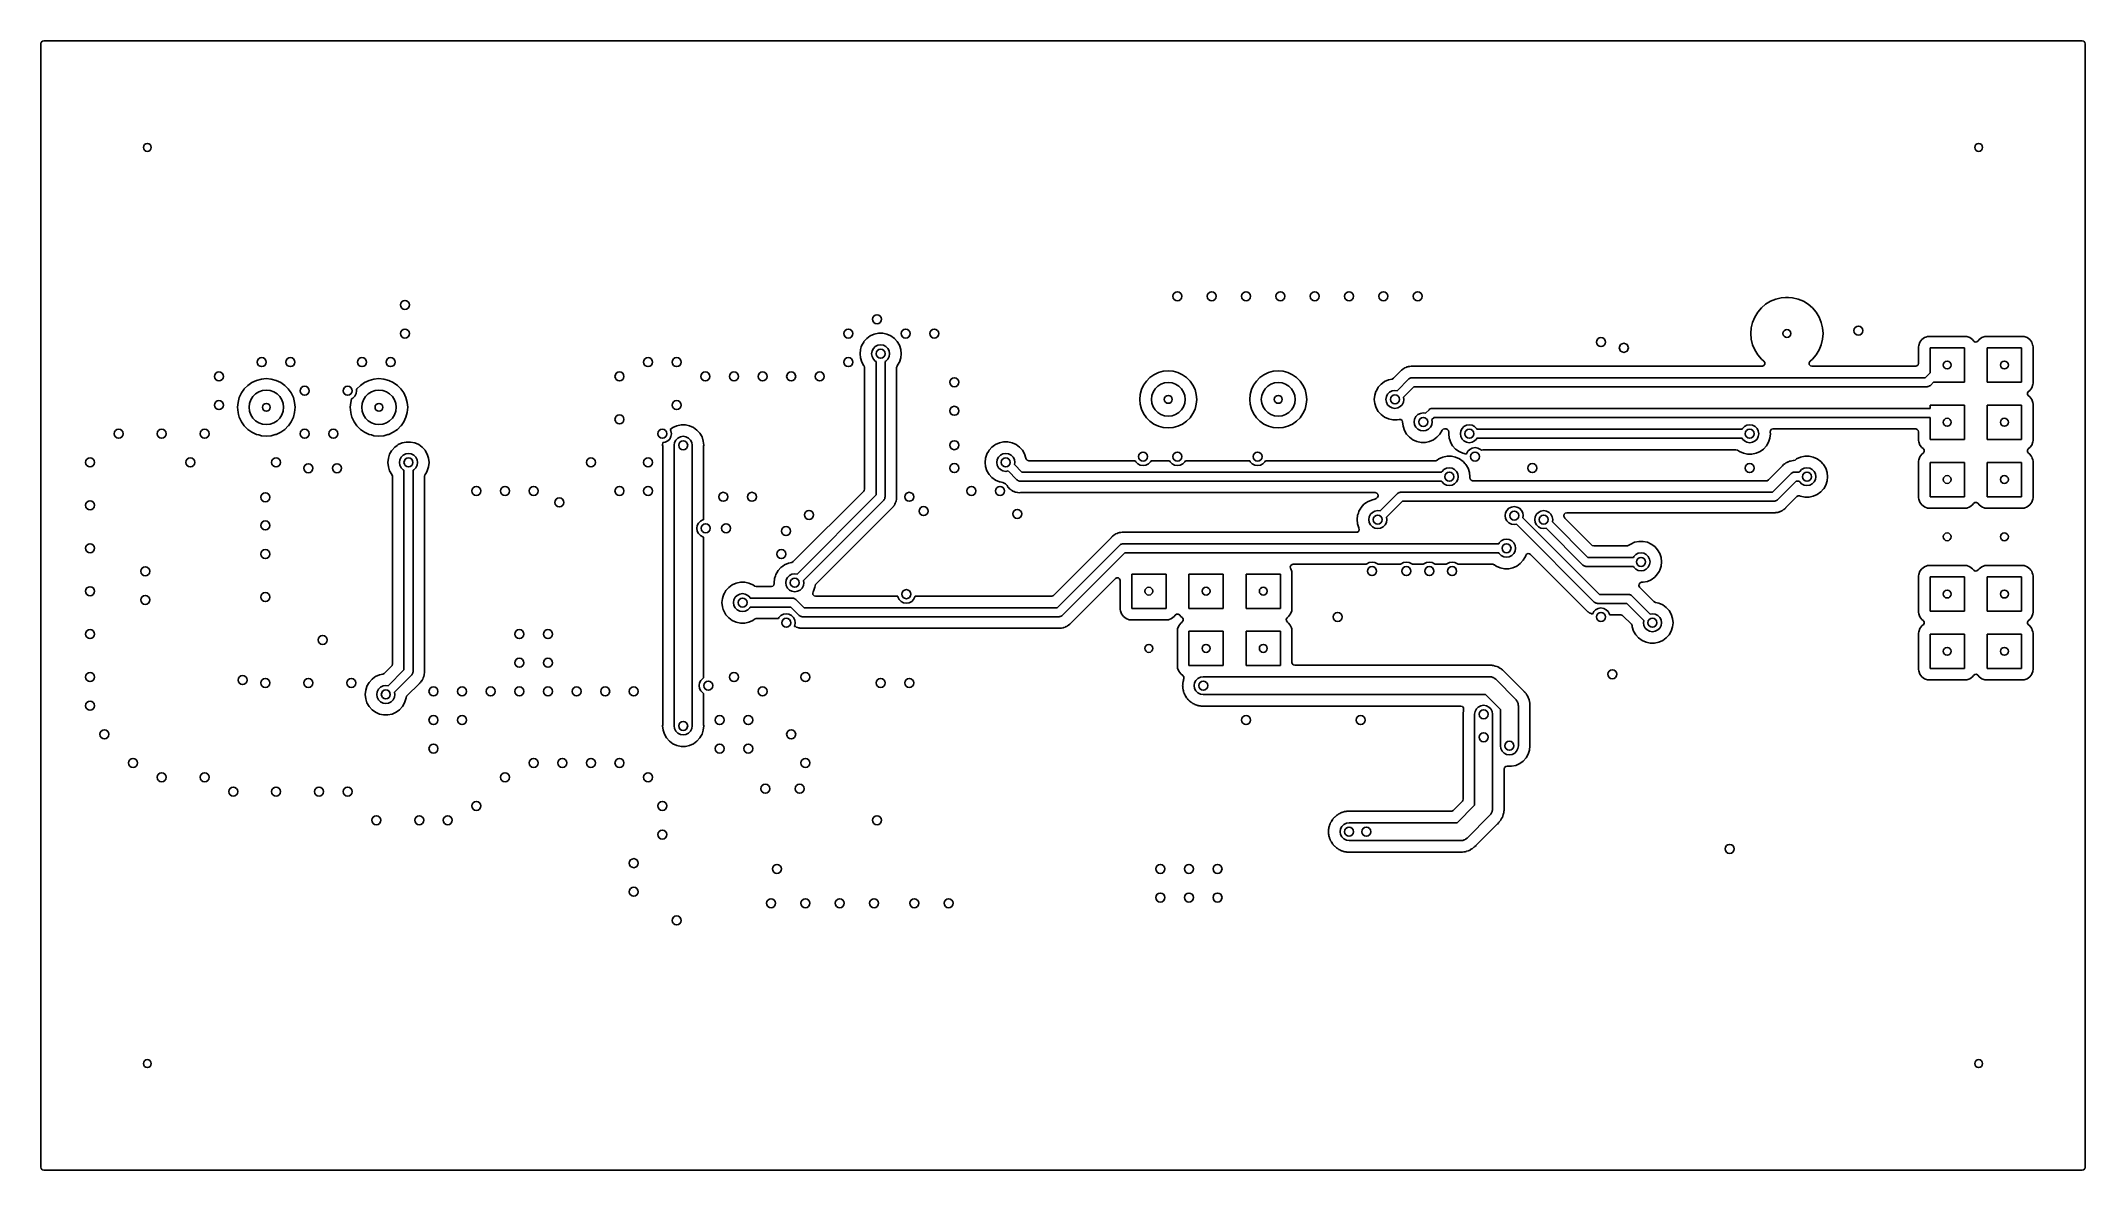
# Model space of a CAD drawing. Extents: x 0.01 to 3.59, y 0.01 to 1.99.
import ezdxf

# ---------------------------------------------------------------- set-up
doc = ezdxf.new("R2010")
doc.units = 0
doc.header["$MEASUREMENT"] = 0
doc.layers.add('BLACK', color=7, linetype='CONTINUOUS')

msp = doc.modelspace()

# ---------------------------------------------------------------- linework, layer by layer
at = {"layer": 'BLACK', "linetype": 'CONTINUOUS'}
for p, q in [((0.014, 1.9811), (0.0147, 1.9838)), ((0.014, 1.3461), (0.014, 1.9811)), ((0.0147, 1.9838), (0.0169, 1.9856)), ((0.0169, 1.9856), (0.0189, 1.986)), ((0.0189, 1.986), (3.5811, 1.986)), ((3.5811, 1.986), (3.5838, 1.9853)), ((3.5838, 1.9853), (3.5856, 1.9831)), ((3.5856, 1.9831), (3.586, 1.9811)), ((3.586, 1.9811), (3.586, 0.0189)), ((3.0551, 1.5374), (3.0455, 1.5351)), ((3.0625, 1.538), (3.0551, 1.5374)), ((3.0675, 1.538), (3.0625, 1.538)), ((3.0749, 1.5374), (3.0675, 1.538)), ((3.0845, 1.5351), (3.0749, 1.5374)), ((3.0087, 1.5037), (3.0049, 1.4945)), ((3.0139, 1.5122), (3.0087, 1.5037)), ((3.0203, 1.5197), (3.0139, 1.5122)), ((3.0139, 1.5122), (3.0139, 1.5122)), ((3.0278, 1.5261), (3.0203, 1.5197)), ((3.0363, 1.5313), (3.0278, 1.5261)), ((3.0278, 1.5261), (3.0278, 1.5261)), ((3.0278, 1.5261), (3.0278, 1.5261)), ((3.0455, 1.5351), (3.0363, 1.5313)), ((3.0937, 1.5313), (3.0845, 1.5351)), ((3.1022, 1.5261), (3.0937, 1.5313)), ((3.1097, 1.5197), (3.1022, 1.5261)), ((3.1161, 1.5122), (3.1097, 1.5197)), ((3.1213, 1.5037), (3.1161, 1.5122)), ((3.1251, 1.4945), (3.1213, 1.5037)), ((1.4572, 1.4665), (1.4522, 1.4609)), ((1.4633, 1.4709), (1.4572, 1.4665)), ((1.4702, 1.474), (1.4633, 1.4709)), ((1.4633, 1.4709), (1.4633, 1.4709)), ((1.4775, 1.4755), (1.4702, 1.474)), ((1.4851, 1.4755), (1.4775, 1.4755)), ((1.4924, 1.474), (1.4851, 1.4755)), ((1.4993, 1.4709), (1.4924, 1.474)), ((1.5054, 1.4665), (1.4993, 1.4709)), ((1.5104, 1.4609), (1.5054, 1.4665)), ((3.0026, 1.4849), (3.0018, 1.475)), ((3.0018, 1.475), (3.0026, 1.4651)), ((3.0049, 1.4945), (3.0026, 1.4849)), ((3.0026, 1.4651), (3.0049, 1.4555)), ((3.1274, 1.4849), (3.1251, 1.4945)), ((3.1251, 1.4555), (3.1274, 1.4651)), ((3.1282, 1.475), (3.1274, 1.4849)), ((3.1274, 1.4651), (3.1282, 1.475)), ((3.3053, 1.4678), (3.3007, 1.4643)), ((3.3076, 1.4686), (3.3053, 1.4678)), ((3.3053, 1.4678), (3.3053, 1.4678)), ((3.3053, 1.4678), (3.3053, 1.4678)), ((3.3107, 1.4698), (3.3076, 1.4686)), ((3.3131, 1.47), (3.3107, 1.4698)), ((3.3107, 1.4698), (3.3107, 1.4698)), ((3.3769, 1.47), (3.3131, 1.47)), ((3.3131, 1.47), (3.3131, 1.47)), ((3.3131, 1.47), (3.3131, 1.47)), ((3.3793, 1.4698), (3.3769, 1.47)), ((3.3769, 1.47), (3.3769, 1.47)), ((3.3769, 1.47), (3.3769, 1.47)), ((3.3847, 1.4678), (3.3793, 1.4698)), ((3.3793, 1.4698), (3.3793, 1.4698)), ((3.3793, 1.4698), (3.3793, 1.4698)), ((3.3893, 1.4643), (3.3847, 1.4678)), ((3.3847, 1.4678), (3.3847, 1.4678)), ((3.3847, 1.4678), (3.3847, 1.4678)), ((3.4053, 1.4678), (3.4007, 1.4643)), ((3.4076, 1.4686), (3.4053, 1.4678)), ((3.4053, 1.4678), (3.4053, 1.4678)), ((3.4053, 1.4678), (3.4053, 1.4678)), ((3.4107, 1.4698), (3.4076, 1.4686)), ((3.4131, 1.47), (3.4107, 1.4698)), ((3.4107, 1.4698), (3.4107, 1.4698)), ((3.4769, 1.47), (3.4131, 1.47)), ((3.4131, 1.47), (3.4131, 1.47)), ((3.4131, 1.47), (3.4131, 1.47)), ((3.4793, 1.4698), (3.4769, 1.47)), ((3.4769, 1.47), (3.4769, 1.47)), ((3.4769, 1.47), (3.4769, 1.47)), ((3.4847, 1.4678), (3.4793, 1.4698)), ((3.4793, 1.4698), (3.4793, 1.4698)), ((3.4793, 1.4698), (3.4793, 1.4698)), ((3.4893, 1.4643), (3.4847, 1.4678)), ((1.4461, 1.4472), (1.4453, 1.4398)), ((1.4453, 1.4398), (1.4461, 1.4323)), ((1.4476, 1.4519), (1.4461, 1.4472)), ((1.4461, 1.4323), (1.4484, 1.4251)), ((1.4484, 1.4544), (1.4476, 1.4519)), ((1.4518, 1.4601), (1.4484, 1.4544)), ((1.4522, 1.4609), (1.4518, 1.4601)), ((1.4522, 1.4609), (1.4522, 1.4609)), ((1.4656, 1.4398), (1.4663, 1.4446)), ((1.4663, 1.4349), (1.4656, 1.4398)), ((1.4663, 1.4446), (1.4686, 1.449)), ((1.4686, 1.4305), (1.4663, 1.4349)), ((1.4686, 1.449), (1.472, 1.4525)), ((1.472, 1.427), (1.4686, 1.4305)), ((1.472, 1.4525), (1.4764, 1.4547)), ((1.4764, 1.4547), (1.4813, 1.4555)), ((1.4813, 1.4555), (1.4862, 1.4547)), ((1.4862, 1.4547), (1.4906, 1.4525)), ((1.4906, 1.4525), (1.494, 1.449)), ((1.494, 1.4305), (1.4906, 1.427)), ((1.494, 1.449), (1.4963, 1.4446)), ((1.4963, 1.4349), (1.494, 1.4305)), ((1.4963, 1.4446), (1.497, 1.4398)), ((1.497, 1.4398), (1.4963, 1.4349)), ((1.5142, 1.4544), (1.5104, 1.4609)), ((1.5165, 1.4472), (1.5142, 1.4544)), ((1.5142, 1.4251), (1.5165, 1.4323)), ((1.5173, 1.4398), (1.5165, 1.4472)), ((1.5165, 1.4323), (1.5173, 1.4398)), ((3.0049, 1.4555), (3.0087, 1.4463)), ((3.0087, 1.4463), (3.0139, 1.4378)), ((3.0139, 1.4378), (3.0139, 1.4378)), ((3.0139, 1.4378), (3.0203, 1.4303)), ((3.0203, 1.4303), (3.0246, 1.4266)), ((3.1054, 1.4266), (3.1097, 1.4303)), ((3.1097, 1.4303), (3.1161, 1.4378)), ((3.1161, 1.4378), (3.1213, 1.4463)), ((3.1161, 1.4378), (3.1161, 1.4378)), ((3.1161, 1.4378), (3.1161, 1.4378)), ((3.1213, 1.4463), (3.1251, 1.4555)), ((3.2952, 1.4543), (3.295, 1.4519)), ((3.295, 1.4519), (3.295, 1.4229)), ((3.2972, 1.4597), (3.2952, 1.4543)), ((3.2952, 1.4543), (3.2952, 1.4543)), ((3.3007, 1.4643), (3.2972, 1.4597)), ((3.2972, 1.4597), (3.2972, 1.4597)), ((3.315, 1.4061), (3.315, 1.45)), ((3.315, 1.45), (3.375, 1.45)), ((3.375, 1.45), (3.375, 1.39)), ((3.391, 1.462), (3.3893, 1.4643)), ((3.3915, 1.4615), (3.391, 1.462)), ((3.3939, 1.4601), (3.3915, 1.4615)), ((3.3967, 1.4603), (3.3939, 1.4601)), ((3.399, 1.462), (3.3967, 1.4603)), ((3.4007, 1.4643), (3.399, 1.462)), ((3.415, 1.39), (3.415, 1.45)), ((3.415, 1.45), (3.475, 1.45)), ((3.475, 1.45), (3.475, 1.39)), ((3.4928, 1.4597), (3.4893, 1.4643)), ((3.4943, 1.4555), (3.4928, 1.4597)), ((3.4948, 1.4543), (3.4943, 1.4555)), ((3.495, 1.4519), (3.4948, 1.4543)), ((3.4948, 1.4543), (3.4948, 1.4543)), ((3.495, 1.3881), (3.495, 1.4519)), ((3.495, 1.4519), (3.495, 1.4519)), ((0.3907, 1.3932), (0.3828, 1.3895)), ((0.3992, 1.3955), (0.3907, 1.3932)), ((0.4079, 1.3963), (0.3992, 1.3955)), ((0.4166, 1.3955), (0.4079, 1.3963)), ((0.425, 1.3932), (0.4166, 1.3955)), ((0.433, 1.3895), (0.425, 1.3932)), ((0.5876, 1.3932), (0.5796, 1.3895)), ((0.596, 1.3955), (0.5876, 1.3932)), ((0.6047, 1.3963), (0.596, 1.3955)), ((0.6134, 1.3955), (0.6047, 1.3963)), ((0.6219, 1.3932), (0.6134, 1.3955)), ((0.6298, 1.3895), (0.6219, 1.3932)), ((1.4484, 1.4251), (1.4484, 1.4251)), ((1.4484, 1.4251), (1.4522, 1.4186)), ((1.4522, 1.4186), (1.4524, 1.4184)), ((1.4524, 1.4184), (1.4523, 1.4184)), ((1.4523, 1.4184), (1.4533, 1.4162)), ((1.4533, 1.4162), (1.4534, 1.4154)), ((1.4534, 1.4154), (1.4534, 1.2034)), ((1.4734, 1.4263), (1.472, 1.427)), ((1.4734, 1.193), (1.4734, 1.4263)), ((1.4906, 1.427), (1.4892, 1.4263)), ((1.4892, 1.4263), (1.4892, 1.1898)), ((1.5092, 1.4154), (1.51, 1.4181)), ((1.5092, 1.36), (1.5092, 1.4154)), ((1.51, 1.4181), (1.5102, 1.4184)), ((1.5102, 1.4184), (1.5104, 1.4186)), ((1.5102, 1.4184), (1.5102, 1.4184)), ((1.5104, 1.4186), (1.5137, 1.4243)), ((1.5137, 1.4243), (1.5142, 1.4251)), ((1.9519, 1.3981), (1.9458, 1.392)), ((1.959, 1.4031), (1.9519, 1.3981)), ((1.9519, 1.3981), (1.9519, 1.3981)), ((1.9669, 1.4068), (1.959, 1.4031)), ((1.9753, 1.409), (1.9669, 1.4068)), ((1.9839, 1.4098), (1.9753, 1.409)), ((1.9925, 1.409), (1.9839, 1.4098)), ((2.0009, 1.4068), (1.9925, 1.409)), ((2.0088, 1.4031), (2.0009, 1.4068)), ((2.0159, 1.3981), (2.0088, 1.4031)), ((2.022, 1.392), (2.0159, 1.3981)), ((2.1441, 1.3981), (2.138, 1.392)), ((2.1512, 1.4031), (2.1441, 1.3981)), ((2.1441, 1.3981), (2.1441, 1.3981)), ((2.1591, 1.4068), (2.1512, 1.4031)), ((2.1675, 1.409), (2.1591, 1.4068)), ((2.1761, 1.4098), (2.1675, 1.409)), ((2.1847, 1.409), (2.1761, 1.4098)), ((2.1931, 1.4068), (2.1847, 1.409)), ((2.201, 1.4031), (2.1931, 1.4068)), ((2.2081, 1.3981), (2.201, 1.4031)), ((2.2142, 1.392), (2.2081, 1.3981)), ((2.3689, 1.3942), (2.362, 1.3911)), ((2.3749, 1.3955), (2.3689, 1.3942)), ((2.3774, 1.3968), (2.3749, 1.3955)), ((2.3749, 1.3955), (2.3749, 1.3955)), ((2.3896, 1.409), (2.3774, 1.3968)), ((2.384, 1.3751), (2.4044, 1.3956)), ((2.3898, 1.4092), (2.3896, 1.409)), ((2.3914, 1.411), (2.3898, 1.4092)), ((2.3933, 1.4124), (2.3914, 1.411)), ((2.3914, 1.411), (2.3914, 1.411)), ((2.3936, 1.4126), (2.3933, 1.4124)), ((2.3955, 1.414), (2.3936, 1.4126)), ((2.3958, 1.4142), (2.3955, 1.414)), ((2.3955, 1.414), (2.3955, 1.414)), ((2.3966, 1.4147), (2.3958, 1.4142)), ((2.3969, 1.4149), (2.3966, 1.4147)), ((2.3992, 1.4157), (2.3969, 1.4149)), ((2.3969, 1.4149), (2.3969, 1.4149)), ((2.3969, 1.4149), (2.3969, 1.4149)), ((2.3969, 1.4149), (2.3969, 1.4149)), ((2.3969, 1.4149), (2.3969, 1.4149)), ((2.3995, 1.4158), (2.3992, 1.4157)), ((2.4002, 1.4162), (2.3995, 1.4158)), ((2.4016, 1.4168), (2.4002, 1.4162)), ((2.402, 1.4169), (2.4016, 1.4168)), ((2.4029, 1.4171), (2.402, 1.4169)), ((2.4033, 1.4173), (2.4029, 1.4171)), ((2.4057, 1.4176), (2.4033, 1.4173)), ((2.4033, 1.4173), (2.4033, 1.4173)), ((2.4033, 1.4173), (2.4033, 1.4173)), ((2.4044, 1.3956), (2.4056, 1.3963)), ((2.4056, 1.3963), (2.4066, 1.3971)), ((2.4059, 1.4176), (2.4057, 1.4176)), ((2.4083, 1.418), (2.4059, 1.4176)), ((2.4066, 1.3971), (2.407, 1.3972)), ((2.407, 1.3972), (2.4074, 1.3974)), ((2.4074, 1.3974), (2.4087, 1.3976)), ((2.4107, 1.4179), (2.4083, 1.418)), ((2.4087, 1.3976), (2.41, 1.3979)), ((2.41, 1.3979), (3.3067, 1.3979)), ((2.411, 1.4179), (2.4107, 1.4179)), ((3.0214, 1.4179), (2.411, 1.4179)), ((3.0221, 1.4179), (3.0214, 1.4179)), ((3.0247, 1.4191), (3.0221, 1.4179)), ((3.0246, 1.4266), (3.0261, 1.4243)), ((3.0262, 1.4215), (3.0247, 1.4191)), ((3.0261, 1.4243), (3.0262, 1.4215)), ((3.1037, 1.4236), (3.1049, 1.4261)), ((3.1041, 1.4208), (3.1037, 1.4236)), ((3.1059, 1.4187), (3.1041, 1.4208)), ((3.1049, 1.4261), (3.1054, 1.4266)), ((3.1086, 1.4179), (3.1059, 1.4187)), ((3.29, 1.4179), (3.1086, 1.4179)), ((3.2921, 1.4183), (3.29, 1.4179)), ((3.2942, 1.4202), (3.2921, 1.4183)), ((3.295, 1.4229), (3.2942, 1.4202)), ((3.3067, 1.3979), (3.315, 1.4061)), ((0.3607, 1.3632), (0.3584, 1.3548)), ((0.3644, 1.3712), (0.3607, 1.3632)), ((0.3685, 1.377), (0.3644, 1.3712)), ((0.3694, 1.3783), (0.3685, 1.377)), ((0.3756, 1.3845), (0.3694, 1.3783)), ((0.3694, 1.3783), (0.3694, 1.3783)), ((0.3828, 1.3895), (0.3756, 1.3845)), ((0.3756, 1.3845), (0.3756, 1.3845)), ((0.3786, 1.3527), (0.3808, 1.3591)), ((0.3808, 1.3591), (0.3844, 1.3648)), ((0.3844, 1.3648), (0.3892, 1.3695)), ((0.3892, 1.3695), (0.3949, 1.3731)), ((0.3949, 1.3731), (0.4012, 1.3753)), ((0.4012, 1.3753), (0.4079, 1.3761)), ((0.4079, 1.3761), (0.4145, 1.3753)), ((0.4145, 1.3753), (0.4209, 1.3731)), ((0.4209, 1.3731), (0.4266, 1.3695)), ((0.4266, 1.3695), (0.4313, 1.3648)), ((0.4313, 1.3648), (0.4349, 1.3591)), ((0.4401, 1.3845), (0.433, 1.3895)), ((0.4349, 1.3591), (0.4371, 1.3527)), ((0.4463, 1.3783), (0.4401, 1.3845)), ((0.4514, 1.3712), (0.4463, 1.3783)), ((0.4551, 1.3632), (0.4514, 1.3712)), ((0.4573, 1.3548), (0.4551, 1.3632)), ((0.557, 1.3611), (0.5553, 1.3548)), ((0.5593, 1.3623), (0.557, 1.3611)), ((0.5627, 1.3657), (0.5593, 1.3623)), ((0.565, 1.3701), (0.5627, 1.3657)), ((0.5657, 1.375), (0.565, 1.3701)), ((0.5663, 1.3783), (0.5654, 1.3771)), ((0.5654, 1.3771), (0.5657, 1.375)), ((0.5724, 1.3845), (0.5663, 1.3783)), ((0.5663, 1.3783), (0.5663, 1.3783)), ((0.5796, 1.3895), (0.5724, 1.3845)), ((0.5724, 1.3845), (0.5724, 1.3845)), ((0.5755, 1.3527), (0.5777, 1.3591)), ((0.5777, 1.3591), (0.5813, 1.3648)), ((0.5813, 1.3648), (0.586, 1.3695)), ((0.586, 1.3695), (0.5917, 1.3731)), ((0.5917, 1.3731), (0.598, 1.3753)), ((0.598, 1.3753), (0.6047, 1.3761)), ((0.6047, 1.3761), (0.6114, 1.3753)), ((0.6114, 1.3753), (0.6177, 1.3731)), ((0.6177, 1.3731), (0.6234, 1.3695)), ((0.6234, 1.3695), (0.6282, 1.3648)), ((0.6282, 1.3648), (0.6318, 1.3591)), ((0.637, 1.3845), (0.6298, 1.3895)), ((0.6318, 1.3591), (0.634, 1.3527)), ((0.6432, 1.3783), (0.637, 1.3845)), ((0.6482, 1.3712), (0.6432, 1.3783)), ((0.6519, 1.3632), (0.6482, 1.3712)), ((0.6542, 1.3548), (0.6519, 1.3632)), ((1.5092, 1.1908), (1.5092, 1.36)), ((1.9349, 1.3686), (1.9341, 1.36)), ((1.9341, 1.36), (1.9349, 1.3514)), ((1.9371, 1.377), (1.9349, 1.3686)), ((1.9408, 1.3849), (1.9371, 1.377)), ((1.9371, 1.377), (1.9371, 1.377)), ((1.9458, 1.392), (1.9408, 1.3849)), ((1.9458, 1.392), (1.9458, 1.392)), ((1.9544, 1.36), (1.9551, 1.3666)), ((1.9551, 1.3534), (1.9544, 1.36)), ((1.9551, 1.3666), (1.9573, 1.3728)), ((1.9573, 1.3728), (1.9608, 1.3784)), ((1.9608, 1.3784), (1.9655, 1.3831)), ((1.9655, 1.3831), (1.9711, 1.3866)), ((1.9711, 1.3866), (1.9773, 1.3888)), ((1.9773, 1.3888), (1.9839, 1.3896)), ((1.9839, 1.3896), (1.9905, 1.3888)), ((1.9905, 1.3888), (1.9967, 1.3866)), ((1.9967, 1.3866), (2.0023, 1.3831)), ((2.0023, 1.3831), (2.007, 1.3784)), ((2.007, 1.3784), (2.0105, 1.3728)), ((2.0105, 1.3728), (2.0127, 1.3666)), ((2.0127, 1.3666), (2.0134, 1.36)), ((2.0134, 1.36), (2.0127, 1.3534)), ((2.027, 1.3849), (2.022, 1.392)), ((2.0307, 1.377), (2.027, 1.3849)), ((2.0329, 1.3686), (2.0307, 1.377)), ((2.0337, 1.36), (2.0329, 1.3686)), ((2.0329, 1.3514), (2.0337, 1.36)), ((2.1271, 1.3686), (2.1263, 1.36)), ((2.1263, 1.36), (2.1271, 1.3514)), ((2.1293, 1.377), (2.1271, 1.3686)), ((2.133, 1.3849), (2.1293, 1.377)), ((2.1293, 1.377), (2.1293, 1.377)), ((2.138, 1.392), (2.133, 1.3849)), ((2.138, 1.392), (2.138, 1.392)), ((2.1465, 1.36), (2.1473, 1.3666)), ((2.1473, 1.3534), (2.1465, 1.36)), ((2.1473, 1.3666), (2.1495, 1.3728)), ((2.1495, 1.3728), (2.153, 1.3784)), ((2.153, 1.3784), (2.1577, 1.3831)), ((2.1577, 1.3831), (2.1633, 1.3866)), ((2.1633, 1.3866), (2.1695, 1.3888)), ((2.1695, 1.3888), (2.1761, 1.3896)), ((2.1761, 1.3896), (2.1827, 1.3888)), ((2.1827, 1.3888), (2.1889, 1.3866)), ((2.1889, 1.3866), (2.1945, 1.3831)), ((2.1945, 1.3831), (2.1992, 1.3784)), ((2.1992, 1.3784), (2.2027, 1.3728)), ((2.2027, 1.3728), (2.2049, 1.3666)), ((2.2049, 1.3666), (2.2056, 1.36)), ((2.2056, 1.36), (2.2049, 1.3534)), ((2.2192, 1.3849), (2.2142, 1.392)), ((2.2229, 1.377), (2.2192, 1.3849)), ((2.2251, 1.3686), (2.2229, 1.377)), ((2.2259, 1.36), (2.2251, 1.3686)), ((2.2251, 1.3514), (2.2259, 1.36)), ((2.3448, 1.3675), (2.344, 1.36)), ((2.344, 1.36), (2.3448, 1.3525)), ((2.3468, 1.3735), (2.3448, 1.3675)), ((2.3471, 1.3746), (2.3468, 1.3735)), ((2.3493, 1.3783), (2.3471, 1.3746)), ((2.3509, 1.3811), (2.3493, 1.3783)), ((2.3559, 1.3867), (2.3509, 1.3811)), ((2.3509, 1.3811), (2.3509, 1.3811)), ((2.3583, 1.3885), (2.3559, 1.3867)), ((2.362, 1.3911), (2.3583, 1.3885)), ((2.3643, 1.36), (2.365, 1.3649)), ((2.365, 1.3551), (2.3643, 1.36)), ((2.365, 1.3649), (2.3673, 1.3693)), ((2.3673, 1.3693), (2.3707, 1.3727)), ((2.3707, 1.3727), (2.3751, 1.375)), ((2.3751, 1.375), (2.38, 1.3757)), ((2.38, 1.3757), (2.384, 1.3751)), ((2.3957, 1.36), (2.395, 1.3551)), ((2.4133, 1.3821), (2.3951, 1.364)), ((2.3951, 1.364), (2.3957, 1.36)), ((3.31, 1.3821), (2.4133, 1.3821)), ((3.3113, 1.3824), (3.31, 1.3821)), ((3.3126, 1.3826), (3.3113, 1.3824)), ((3.313, 1.3828), (3.3126, 1.3826)), ((3.3134, 1.3829), (3.313, 1.3828)), ((3.3144, 1.3837), (3.3134, 1.3829)), ((3.3156, 1.3844), (3.3144, 1.3837)), ((3.3211, 1.39), (3.3156, 1.3844)), ((3.375, 1.39), (3.3211, 1.39)), ((3.475, 1.39), (3.415, 1.39)), ((3.4851, 1.3711), (3.4865, 1.3735)), ((3.4853, 1.3683), (3.4851, 1.3711)), ((3.487, 1.366), (3.4853, 1.3683)), ((3.4865, 1.3735), (3.487, 1.374)), ((3.487, 1.374), (3.4893, 1.3757)), ((3.4893, 1.3643), (3.487, 1.366)), ((3.4893, 1.3757), (3.4928, 1.3803)), ((3.4928, 1.3597), (3.4893, 1.3643)), ((3.4928, 1.3803), (3.4948, 1.3857)), ((3.4928, 1.3803), (3.4928, 1.3803)), ((3.4941, 1.3561), (3.4928, 1.3597)), ((3.4948, 1.3857), (3.495, 1.3881)), ((3.4948, 1.3857), (3.4948, 1.3857)), ((3.495, 1.3881), (3.495, 1.3881)), ((0.014, 0.8447), (0.014, 1.3461)), ((0.3584, 1.3548), (0.3577, 1.3461)), ((0.3577, 1.3461), (0.3584, 1.3373)), ((0.3584, 1.3373), (0.3595, 1.3333)), ((0.3595, 1.3333), (0.3607, 1.3289)), ((0.3607, 1.3289), (0.3607, 1.3289)), ((0.3607, 1.3289), (0.3644, 1.321)), ((0.3779, 1.3461), (0.3786, 1.3527)), ((0.3786, 1.3394), (0.3779, 1.3461)), ((0.3808, 1.333), (0.3786, 1.3394)), ((0.3844, 1.3274), (0.3808, 1.333)), ((0.3892, 1.3226), (0.3844, 1.3274)), ((0.3949, 1.319), (0.3892, 1.3226)), ((0.4266, 1.3226), (0.4209, 1.319)), ((0.4313, 1.3274), (0.4266, 1.3226)), ((0.4349, 1.333), (0.4313, 1.3274)), ((0.4371, 1.3394), (0.4349, 1.333)), ((0.4371, 1.3527), (0.4379, 1.3461)), ((0.4379, 1.3461), (0.4371, 1.3394)), ((0.4514, 1.321), (0.4551, 1.3289)), ((0.4551, 1.3289), (0.4573, 1.3373)), ((0.4581, 1.3461), (0.4573, 1.3548)), ((0.4573, 1.3373), (0.4581, 1.3461)), ((0.5553, 1.3548), (0.5545, 1.3461)), ((0.5545, 1.3461), (0.5553, 1.3373)), ((0.5553, 1.3373), (0.5564, 1.3333)), ((0.5564, 1.3333), (0.5575, 1.3289)), ((0.5575, 1.3289), (0.5575, 1.3289)), ((0.5575, 1.3289), (0.5612, 1.321)), ((0.5747, 1.3461), (0.5755, 1.3527)), ((0.5755, 1.3394), (0.5747, 1.3461)), ((0.5777, 1.333), (0.5755, 1.3394)), ((0.5813, 1.3274), (0.5777, 1.333)), ((0.586, 1.3226), (0.5813, 1.3274)), ((0.5917, 1.319), (0.586, 1.3226)), ((0.6234, 1.3226), (0.6177, 1.319)), ((0.6282, 1.3274), (0.6234, 1.3226)), ((0.6318, 1.333), (0.6282, 1.3274)), ((0.634, 1.3394), (0.6318, 1.333)), ((0.634, 1.3527), (0.6347, 1.3461)), ((0.6347, 1.3461), (0.634, 1.3394)), ((0.6482, 1.321), (0.6519, 1.3289)), ((0.6519, 1.3289), (0.6542, 1.3373)), ((0.6549, 1.3461), (0.6542, 1.3548)), ((0.6542, 1.3373), (0.6549, 1.3461)), ((1.9349, 1.3514), (1.9371, 1.343)), ((1.9371, 1.343), (1.9371, 1.343)), ((1.9371, 1.343), (1.9408, 1.3351)), ((1.9408, 1.3351), (1.9408, 1.3351)), ((1.9408, 1.3351), (1.9458, 1.328)), ((1.9458, 1.328), (1.9458, 1.328)), ((1.9458, 1.328), (1.9519, 1.3219)), ((1.9519, 1.3219), (1.9519, 1.3219)), ((1.9519, 1.3219), (1.959, 1.3169)), ((1.9573, 1.3472), (1.9551, 1.3534)), ((1.9608, 1.3416), (1.9573, 1.3472)), ((1.9655, 1.3369), (1.9608, 1.3416)), ((1.9711, 1.3334), (1.9655, 1.3369)), ((1.9773, 1.3312), (1.9711, 1.3334)), ((1.9839, 1.3304), (1.9773, 1.3312)), ((1.9905, 1.3312), (1.9839, 1.3304)), ((1.9967, 1.3334), (1.9905, 1.3312)), ((2.0023, 1.3369), (1.9967, 1.3334)), ((2.007, 1.3416), (2.0023, 1.3369)), ((2.0105, 1.3472), (2.007, 1.3416)), ((2.0088, 1.3169), (2.0159, 1.3219)), ((2.0127, 1.3534), (2.0105, 1.3472)), ((2.0159, 1.3219), (2.022, 1.328)), ((2.0159, 1.3219), (2.0159, 1.3219)), ((2.022, 1.328), (2.027, 1.3351)), ((2.022, 1.328), (2.022, 1.328)), ((2.027, 1.3351), (2.0307, 1.343)), ((2.0307, 1.343), (2.0329, 1.3514)), ((2.1271, 1.3514), (2.1293, 1.343)), ((2.1293, 1.343), (2.1293, 1.343)), ((2.1293, 1.343), (2.133, 1.3351)), ((2.133, 1.3351), (2.133, 1.3351)), ((2.133, 1.3351), (2.138, 1.328)), ((2.138, 1.328), (2.138, 1.328)), ((2.138, 1.328), (2.1441, 1.3219)), ((2.1441, 1.3219), (2.1441, 1.3219)), ((2.1441, 1.3219), (2.1512, 1.3169)), ((2.1495, 1.3472), (2.1473, 1.3534)), ((2.153, 1.3416), (2.1495, 1.3472)), ((2.1577, 1.3369), (2.153, 1.3416)), ((2.1633, 1.3334), (2.1577, 1.3369)), ((2.1695, 1.3312), (2.1633, 1.3334)), ((2.1761, 1.3304), (2.1695, 1.3312)), ((2.1827, 1.3312), (2.1761, 1.3304)), ((2.1889, 1.3334), (2.1827, 1.3312)), ((2.1945, 1.3369), (2.1889, 1.3334)), ((2.1992, 1.3416), (2.1945, 1.3369)), ((2.2027, 1.3472), (2.1992, 1.3416)), ((2.201, 1.3169), (2.2081, 1.3219)), ((2.2049, 1.3534), (2.2027, 1.3472)), ((2.2081, 1.3219), (2.2142, 1.328)), ((2.2081, 1.3219), (2.2081, 1.3219)), ((2.2142, 1.328), (2.2192, 1.3351)), ((2.2142, 1.328), (2.2142, 1.328)), ((2.2192, 1.3351), (2.2229, 1.343)), ((2.2229, 1.343), (2.2251, 1.3514)), ((2.3448, 1.3525), (2.3471, 1.3454)), ((2.3471, 1.3454), (2.3471, 1.3454)), ((2.3471, 1.3454), (2.3509, 1.3389)), ((2.3509, 1.3389), (2.3509, 1.3389)), ((2.3509, 1.3389), (2.3559, 1.3333)), ((2.3559, 1.3333), (2.362, 1.3289)), ((2.362, 1.3289), (2.3689, 1.3258)), ((2.3673, 1.3507), (2.365, 1.3551)), ((2.3707, 1.3473), (2.3673, 1.3507)), ((2.3689, 1.3258), (2.3762, 1.3242)), ((2.3751, 1.345), (2.3707, 1.3473)), ((2.38, 1.3443), (2.3751, 1.345)), ((2.3762, 1.3242), (2.3838, 1.3242)), ((2.3849, 1.345), (2.38, 1.3443)), ((2.3838, 1.3242), (2.3875, 1.325)), ((2.3893, 1.3473), (2.3849, 1.345)), ((2.3875, 1.325), (2.3903, 1.3248)), ((2.3927, 1.3507), (2.3893, 1.3473)), ((2.3903, 1.3248), (2.3925, 1.3231)), ((2.3925, 1.3231), (2.3934, 1.3207)), ((2.395, 1.3551), (2.3927, 1.3507)), ((2.4137, 1.3206), (2.4144, 1.3254)), ((2.4144, 1.3254), (2.4167, 1.3298)), ((2.4167, 1.3298), (2.4202, 1.3333)), ((2.4202, 1.3333), (2.4246, 1.3356)), ((2.4246, 1.3356), (2.4294, 1.3363)), ((2.4294, 1.3363), (2.4334, 1.3357)), ((2.4334, 1.3357), (2.4396, 1.3419)), ((2.4396, 1.3419), (2.4407, 1.3426)), ((2.4407, 1.3426), (2.4418, 1.3434)), ((2.4418, 1.3434), (2.4422, 1.3435)), ((2.4422, 1.3435), (2.4426, 1.3438)), ((2.4426, 1.3438), (2.4439, 1.3439)), ((2.4439, 1.3439), (2.4452, 1.3442)), ((2.4484, 1.3285), (2.4445, 1.3246)), ((2.4445, 1.3246), (2.4452, 1.3206)), ((2.4452, 1.3442), (3.0263, 1.3442)), ((3.0263, 1.3285), (2.4484, 1.3285)), ((3.0263, 1.3442), (3.1737, 1.3442)), ((3.1737, 1.3285), (3.0263, 1.3285)), ((3.1737, 1.3442), (3.315, 1.3442)), ((3.315, 1.3285), (3.1737, 1.3285)), ((3.315, 1.3442), (3.315, 1.35)), ((3.315, 1.35), (3.375, 1.35)), ((3.315, 1.29), (3.315, 1.3285)), ((3.375, 1.35), (3.375, 1.29)), ((3.415, 1.29), (3.415, 1.35)), ((3.415, 1.35), (3.475, 1.35)), ((3.475, 1.35), (3.475, 1.29)), ((3.4948, 1.3543), (3.4941, 1.3561)), ((3.495, 1.3519), (3.4948, 1.3543)), ((3.4948, 1.3543), (3.4948, 1.3543)), ((3.495, 1.2881), (3.495, 1.3519)), ((3.495, 1.3519), (3.495, 1.3519)), ((0.3644, 1.321), (0.3644, 1.321)), ((0.3644, 1.321), (0.3694, 1.3138)), ((0.3694, 1.3138), (0.3694, 1.3138)), ((0.3694, 1.3138), (0.3756, 1.3076)), ((0.3756, 1.3076), (0.3756, 1.3076)), ((0.3756, 1.3076), (0.3828, 1.3026)), ((0.3828, 1.3026), (0.3828, 1.3026)), ((0.3828, 1.3026), (0.3907, 1.2989)), ((0.3907, 1.2989), (0.3907, 1.2989)), ((0.3907, 1.2989), (0.3946, 1.2978)), ((0.3946, 1.2978), (0.3992, 1.2966)), ((0.4012, 1.3168), (0.3949, 1.319)), ((0.3992, 1.2966), (0.4079, 1.2959)), ((0.4079, 1.3161), (0.4012, 1.3168)), ((0.4145, 1.3168), (0.4079, 1.3161)), ((0.4079, 1.2959), (0.4166, 1.2966)), ((0.4209, 1.319), (0.4145, 1.3168)), ((0.4166, 1.2966), (0.4234, 1.2984)), ((0.4234, 1.2984), (0.425, 1.2989)), ((0.425, 1.2989), (0.433, 1.3026)), ((0.425, 1.2989), (0.425, 1.2989)), ((0.433, 1.3026), (0.4401, 1.3076)), ((0.433, 1.3026), (0.433, 1.3026)), ((0.4401, 1.3076), (0.4463, 1.3138)), ((0.4401, 1.3076), (0.4401, 1.3076)), ((0.4463, 1.3138), (0.4465, 1.314)), ((0.4463, 1.3138), (0.4463, 1.3138)), ((0.4465, 1.314), (0.4511, 1.3206)), ((0.4511, 1.3206), (0.4514, 1.321)), ((0.5612, 1.321), (0.5612, 1.321)), ((0.5612, 1.321), (0.5663, 1.3138)), ((0.5663, 1.3138), (0.5663, 1.3138)), ((0.5663, 1.3138), (0.5724, 1.3076)), ((0.5724, 1.3076), (0.5724, 1.3076)), ((0.5724, 1.3076), (0.5796, 1.3026)), ((0.5796, 1.3026), (0.5796, 1.3026)), ((0.5796, 1.3026), (0.5876, 1.2989)), ((0.5876, 1.2989), (0.5876, 1.2989)), ((0.5876, 1.2989), (0.5915, 1.2978)), ((0.5915, 1.2978), (0.596, 1.2966)), ((0.598, 1.3168), (0.5917, 1.319)), ((0.596, 1.2966), (0.6047, 1.2959)), ((0.6047, 1.3161), (0.598, 1.3168)), ((0.6114, 1.3168), (0.6047, 1.3161)), ((0.6047, 1.2959), (0.6134, 1.2966)), ((0.6177, 1.319), (0.6114, 1.3168)), ((0.6134, 1.2966), (0.6202, 1.2984)), ((0.6202, 1.2984), (0.6219, 1.2989)), ((0.6219, 1.2989), (0.6298, 1.3026)), ((0.6219, 1.2989), (0.6219, 1.2989)), ((0.6298, 1.3026), (0.637, 1.3076)), ((0.6298, 1.3026), (0.6298, 1.3026)), ((0.637, 1.3076), (0.6432, 1.3138)), ((0.637, 1.3076), (0.637, 1.3076)), ((0.6432, 1.3138), (0.6433, 1.314)), ((0.6432, 1.3138), (0.6432, 1.3138)), ((0.6433, 1.314), (0.6479, 1.3206)), ((0.6479, 1.3206), (0.6482, 1.321)), ((1.1093, 1.2873), (1.1049, 1.285)), ((1.1127, 1.2907), (1.1093, 1.2873)), ((1.115, 1.2951), (1.1127, 1.2907)), ((1.1183, 1.3109), (1.1136, 1.3075)), ((1.1136, 1.3075), (1.115, 1.3049)), ((1.115, 1.3049), (1.1157, 1.3)), ((1.1157, 1.3), (1.115, 1.2951)), ((1.1252, 1.314), (1.1183, 1.3109)), ((1.1183, 1.3109), (1.1183, 1.3109)), ((1.1213, 1.2846), (1.1236, 1.289)), ((1.1236, 1.289), (1.127, 1.2925)), ((1.1325, 1.3155), (1.1252, 1.314)), ((1.127, 1.2925), (1.1314, 1.2947)), ((1.1314, 1.2947), (1.1363, 1.2955)), ((1.1401, 1.3155), (1.1325, 1.3155)), ((1.1363, 1.2955), (1.1412, 1.2947)), ((1.1474, 1.314), (1.1401, 1.3155)), ((1.1412, 1.2947), (1.1456, 1.2925)), ((1.1456, 1.2925), (1.149, 1.289)), ((1.1543, 1.3109), (1.1474, 1.314)), ((1.149, 1.289), (1.1513, 1.2846)), ((1.1604, 1.3065), (1.1543, 1.3109)), ((1.1635, 1.303), (1.1604, 1.3065)), ((1.1604, 1.3065), (1.1604, 1.3065)), ((1.1604, 1.3065), (1.1604, 1.3065)), ((1.1654, 1.3009), (1.1635, 1.303)), ((1.1692, 1.2944), (1.1654, 1.3009)), ((1.1715, 1.2872), (1.1692, 1.2944)), ((1.1723, 1.2798), (1.1715, 1.2872)), ((1.959, 1.3169), (1.959, 1.3169)), ((1.959, 1.3169), (1.9669, 1.3132)), ((1.9669, 1.3132), (1.9669, 1.3132)), ((1.9669, 1.3132), (1.9753, 1.311)), ((1.9753, 1.311), (1.9839, 1.3102)), ((1.9839, 1.3102), (1.9925, 1.311)), ((1.9925, 1.311), (2.0009, 1.3132)), ((2.0009, 1.3132), (2.0088, 1.3169)), ((2.0009, 1.3132), (2.0009, 1.3132)), ((2.0009, 1.3132), (2.0009, 1.3132)), ((2.1512, 1.3169), (2.1512, 1.3169)), ((2.1512, 1.3169), (2.1591, 1.3132)), ((2.1591, 1.3132), (2.1591, 1.3132)), ((2.1591, 1.3132), (2.1675, 1.311)), ((2.1675, 1.311), (2.1761, 1.3102)), ((2.1761, 1.3102), (2.1847, 1.311)), ((2.1847, 1.311), (2.1931, 1.3132)), ((2.1931, 1.3132), (2.201, 1.3169)), ((2.1931, 1.3132), (2.1931, 1.3132)), ((2.1931, 1.3132), (2.1931, 1.3132)), ((2.3934, 1.3207), (2.3942, 1.3131)), ((2.3942, 1.3131), (2.3966, 1.3059)), ((2.3966, 1.3059), (2.3966, 1.3059)), ((2.3966, 1.3059), (2.4003, 1.2994)), ((2.4003, 1.2994), (2.4003, 1.2994)), ((2.4003, 1.2994), (2.4054, 1.2939)), ((2.4054, 1.2939), (2.4114, 1.2894)), ((2.4114, 1.2894), (2.4183, 1.2864)), ((2.4144, 1.3157), (2.4137, 1.3206)), ((2.4167, 1.3113), (2.4144, 1.3157)), ((2.4202, 1.3078), (2.4167, 1.3113)), ((2.4183, 1.2864), (2.4257, 1.2848)), ((2.4246, 1.3056), (2.4202, 1.3078)), ((2.4294, 1.3048), (2.4246, 1.3056)), ((2.4343, 1.3056), (2.4294, 1.3048)), ((2.4332, 1.2848), (2.4405, 1.2864)), ((2.4387, 1.3078), (2.4343, 1.3056)), ((2.4422, 1.3113), (2.4387, 1.3078)), ((2.4405, 1.2864), (2.4474, 1.2894)), ((2.4444, 1.3157), (2.4422, 1.3113)), ((2.4452, 1.3206), (2.4444, 1.3157)), ((2.4474, 1.2894), (2.4535, 1.2939)), ((2.4535, 1.2939), (2.4585, 1.2994)), ((2.4585, 1.2994), (2.4623, 1.306)), ((2.4585, 1.2994), (2.4585, 1.2994)), ((2.4623, 1.306), (2.4643, 1.3079)), ((2.4643, 1.3079), (2.4666, 1.3084)), ((2.4666, 1.3084), (2.4694, 1.3084)), ((2.4694, 1.3084), (2.4721, 1.3076)), ((2.4721, 1.3076), (2.4739, 1.3055)), ((2.4739, 1.3055), (2.4743, 1.303)), ((2.4743, 1.303), (2.474, 1.3)), ((2.474, 1.3), (2.4748, 1.2925)), ((2.4748, 1.2925), (2.4758, 1.2894)), ((2.4758, 1.2894), (2.477, 1.2857)), ((2.4943, 1.3), (2.495, 1.3049)), ((2.495, 1.2951), (2.4943, 1.3)), ((2.495, 1.3049), (2.4973, 1.3093)), ((2.4973, 1.2907), (2.495, 1.2951)), ((2.4973, 1.3093), (2.5007, 1.3127)), ((2.5007, 1.2873), (2.4973, 1.2907)), ((2.5007, 1.3127), (2.5051, 1.315)), ((2.5051, 1.285), (2.5007, 1.2873)), ((2.5051, 1.315), (2.51, 1.3157)), ((2.51, 1.3157), (2.5149, 1.315)), ((2.5149, 1.315), (2.5193, 1.3127)), ((2.5193, 1.2873), (2.5149, 1.285)), ((2.5193, 1.3127), (2.5227, 1.3093)), ((2.5227, 1.2907), (2.5193, 1.2873)), ((2.5227, 1.3093), (2.5234, 1.3079)), ((2.5234, 1.2921), (2.5227, 1.2907)), ((2.5234, 1.3079), (2.9866, 1.3079)), ((2.9866, 1.2921), (2.5234, 1.2921)), ((2.9866, 1.3079), (2.9873, 1.3093)), ((2.9873, 1.2907), (2.9866, 1.2921)), ((2.9873, 1.3093), (2.9907, 1.3127)), ((2.9907, 1.2873), (2.9873, 1.2907)), ((2.9907, 1.3127), (2.9951, 1.315)), ((2.9951, 1.285), (2.9907, 1.2873)), ((2.9951, 1.315), (3, 1.3157)), ((3, 1.3157), (3.0049, 1.315)), ((3.0049, 1.315), (3.0093, 1.3127)), ((3.0093, 1.2873), (3.0049, 1.285)), ((3.0093, 1.3127), (3.0127, 1.3093)), ((3.0127, 1.2907), (3.0093, 1.2873)), ((3.0127, 1.3093), (3.015, 1.3049)), ((3.015, 1.2951), (3.0127, 1.2907)), ((3.015, 1.3049), (3.0157, 1.3)), ((3.0157, 1.3), (3.015, 1.2951)), ((3.0329, 1.2854), (3.0352, 1.2925)), ((3.0352, 1.2925), (3.036, 1.3)), ((3.0357, 1.303), (3.0362, 1.3057)), ((3.0357, 1.3026), (3.0357, 1.303)), ((3.036, 1.3), (3.0357, 1.3026)), ((3.0362, 1.3057), (3.0381, 1.3077)), ((3.0381, 1.3077), (3.0406, 1.3084)), ((3.0406, 1.3084), (3.172, 1.3084)), ((3.172, 1.3084), (3.29, 1.3084)), ((3.29, 1.3084), (3.2927, 1.3076)), ((3.2927, 1.3076), (3.2945, 1.3055)), ((3.2945, 1.3055), (3.295, 1.3035)), ((3.295, 1.3035), (3.295, 1.2881)), ((3.295, 1.2881), (3.2952, 1.2857)), ((3.375, 1.29), (3.315, 1.29)), ((3.475, 1.29), (3.415, 1.29)), ((3.4948, 1.2857), (3.495, 1.2881)), ((3.495, 1.2881), (3.495, 1.2881)), ((0.6211, 1.2572), (0.6203, 1.2498)), ((0.6227, 1.262), (0.6211, 1.2572)), ((0.6234, 1.2644), (0.6227, 1.262)), ((0.6267, 1.27), (0.6234, 1.2644)), ((0.6272, 1.2709), (0.6267, 1.27)), ((0.6322, 1.2765), (0.6272, 1.2709)), ((0.6272, 1.2709), (0.6272, 1.2709)), ((0.6366, 1.2797), (0.6322, 1.2765)), ((0.6383, 1.2809), (0.6366, 1.2797)), ((0.6452, 1.284), (0.6383, 1.2809)), ((0.6406, 1.2498), (0.6413, 1.2546)), ((0.6413, 1.2546), (0.6436, 1.259)), ((0.6436, 1.259), (0.647, 1.2625)), ((0.6525, 1.2855), (0.6452, 1.284)), ((0.647, 1.2625), (0.6514, 1.2647)), ((0.6514, 1.2647), (0.6563, 1.2655)), ((0.6601, 1.2855), (0.6525, 1.2855)), ((0.6563, 1.2655), (0.6612, 1.2647)), ((0.6674, 1.284), (0.6601, 1.2855)), ((0.6612, 1.2647), (0.6656, 1.2625)), ((0.6656, 1.2625), (0.669, 1.259)), ((0.6743, 1.2809), (0.6674, 1.284)), ((0.669, 1.259), (0.6713, 1.2546)), ((0.6713, 1.2546), (0.672, 1.2498)), ((0.6804, 1.2765), (0.6743, 1.2809)), ((0.6853, 1.2711), (0.6804, 1.2765)), ((0.6804, 1.2765), (0.6804, 1.2765)), ((0.6804, 1.2765), (0.6804, 1.2765)), ((0.6854, 1.2709), (0.6853, 1.2711)), ((0.6892, 1.2644), (0.6854, 1.2709)), ((0.6915, 1.2572), (0.6892, 1.2644)), ((0.6923, 1.2498), (0.6915, 1.2572)), ((1.1008, 1.2844), (1.1003, 1.2798)), ((1.1003, 1.2798), (1.1005, 1.2781)), ((1.1005, 1.2781), (1.1005, 1.2776)), ((1.1005, 1.2776), (1.1005, 0.7919)), ((1.1049, 1.285), (1.1008, 1.2844)), ((1.1206, 1.2798), (1.1213, 1.2846)), ((1.1206, 0.7898), (1.1206, 1.2798)), ((1.1513, 1.2846), (1.152, 1.2798)), ((1.152, 1.2798), (1.152, 0.7898)), ((1.1721, 1.2785), (1.1723, 1.2798)), ((1.1721, 1.2781), (1.1721, 1.2785)), ((1.1721, 1.2776), (1.1721, 1.2781)), ((1.1721, 1.1499), (1.1721, 1.2776)), ((1.6648, 1.2575), (1.664, 1.25)), ((1.6671, 1.2644), (1.6648, 1.2575)), ((1.6696, 1.2689), (1.6671, 1.2646)), ((1.6671, 1.2646), (1.6671, 1.2644)), ((1.6709, 1.2711), (1.6696, 1.2689)), ((1.6759, 1.2767), (1.6709, 1.2711)), ((1.6709, 1.2711), (1.6709, 1.2711)), ((1.6801, 1.2798), (1.6759, 1.2767)), ((1.682, 1.2811), (1.6801, 1.2798)), ((1.6889, 1.2842), (1.682, 1.2811)), ((1.6843, 1.25), (1.685, 1.2549)), ((1.685, 1.2549), (1.6873, 1.2593)), ((1.6873, 1.2593), (1.6907, 1.2627)), ((1.6962, 1.2858), (1.6889, 1.2842)), ((1.6907, 1.2627), (1.6951, 1.265)), ((1.6951, 1.265), (1.7, 1.2657)), ((1.7038, 1.2858), (1.6962, 1.2858)), ((1.7, 1.2657), (1.7049, 1.265)), ((1.7111, 1.2842), (1.7038, 1.2858)), ((1.7049, 1.265), (1.7093, 1.2627)), ((1.7093, 1.2627), (1.7127, 1.2593)), ((1.718, 1.2811), (1.7111, 1.2842)), ((1.7127, 1.2593), (1.715, 1.2549)), ((1.715, 1.2549), (1.7157, 1.25)), ((1.7241, 1.2767), (1.718, 1.2811)), ((1.7281, 1.2722), (1.7241, 1.2767)), ((1.7241, 1.2767), (1.7241, 1.2767)), ((1.7241, 1.2767), (1.7241, 1.2767)), ((1.7291, 1.2711), (1.7281, 1.2722)), ((1.7329, 1.2646), (1.7291, 1.2711)), ((1.7352, 1.2575), (1.7329, 1.2646)), ((1.7352, 1.2574), (1.7352, 1.2575)), ((1.7352, 1.2573), (1.7352, 1.2574)), ((1.7356, 1.2558), (1.7352, 1.2573)), ((1.7374, 1.2537), (1.7356, 1.2558)), ((1.7401, 1.2529), (1.7374, 1.2537)), ((1.9262, 1.2529), (1.7401, 1.2529)), ((1.9273, 1.2507), (1.9262, 1.2529)), ((1.9307, 1.2473), (1.9273, 1.2507)), ((1.9527, 1.2507), (1.9493, 1.2473)), ((1.9538, 1.2529), (1.9527, 1.2507)), ((1.9862, 1.2529), (1.9538, 1.2529)), ((1.9873, 1.2507), (1.9862, 1.2529)), ((1.9907, 1.2473), (1.9873, 1.2507)), ((2.0127, 1.2507), (2.0093, 1.2473)), ((2.0138, 1.2529), (2.0127, 1.2507)), ((2.1262, 1.2529), (2.0138, 1.2529)), ((2.1273, 1.2507), (2.1262, 1.2529)), ((2.1307, 1.2473), (2.1273, 1.2507)), ((2.1527, 1.2507), (2.1493, 1.2473)), ((2.1538, 1.2529), (2.1527, 1.2507)), ((2.4509, 1.2529), (2.1538, 1.2529)), ((2.4257, 1.2848), (2.4332, 1.2848)), ((2.4512, 1.2529), (2.4509, 1.2529)), ((2.4538, 1.2538), (2.4512, 1.2529)), ((2.457, 1.2561), (2.4538, 1.2538)), ((2.4639, 1.2592), (2.457, 1.2561)), ((2.457, 1.2561), (2.457, 1.2561)), ((2.4712, 1.2608), (2.4639, 1.2592)), ((2.4788, 1.2608), (2.4712, 1.2608)), ((2.477, 1.2857), (2.4771, 1.2854)), ((2.4771, 1.2854), (2.4771, 1.2854)), ((2.4771, 1.2854), (2.4809, 1.2789)), ((2.4861, 1.2592), (2.4788, 1.2608)), ((2.4809, 1.2789), (2.4809, 1.2789)), ((2.4809, 1.2789), (2.4859, 1.2733)), ((2.4859, 1.2733), (2.492, 1.2689)), ((2.493, 1.2561), (2.4861, 1.2592)), ((2.492, 1.2689), (2.4989, 1.2658)), ((2.4991, 1.2517), (2.493, 1.2561)), ((2.4989, 1.2658), (2.505, 1.2645)), ((2.503, 1.2474), (2.4991, 1.2517)), ((2.4991, 1.2517), (2.4991, 1.2517)), ((2.4991, 1.2517), (2.4991, 1.2517)), ((2.505, 1.2649), (2.5073, 1.2693)), ((2.505, 1.2645), (2.505, 1.2649)), ((2.51, 1.2843), (2.5051, 1.285)), ((2.5073, 1.2693), (2.5107, 1.2727)), ((2.5149, 1.285), (2.51, 1.2843)), ((2.5107, 1.2727), (2.5151, 1.275)), ((2.5151, 1.275), (2.52, 1.2757)), ((2.52, 1.2757), (2.5249, 1.275)), ((2.5249, 1.275), (2.5293, 1.2727)), ((2.5293, 1.2727), (2.531, 1.271)), ((2.531, 1.271), (2.5312, 1.2712)), ((2.5312, 1.2712), (2.5338, 1.2721)), ((2.5338, 1.2721), (2.5341, 1.2721)), ((2.5341, 1.2721), (2.9759, 1.2721)), ((2.9759, 1.2721), (2.9786, 1.2713)), ((2.9786, 1.2713), (2.9788, 1.2712)), ((2.9788, 1.2712), (2.982, 1.2689)), ((2.982, 1.2689), (2.9889, 1.2658)), ((2.9889, 1.2658), (2.9962, 1.2642)), ((3, 1.2843), (2.9951, 1.285)), ((2.9962, 1.2642), (3.0038, 1.2642)), ((3.0049, 1.285), (3, 1.2843)), ((3.0038, 1.2642), (3.0111, 1.2658)), ((3.0111, 1.2658), (3.018, 1.2689)), ((3.018, 1.2689), (3.0241, 1.2733)), ((3.0241, 1.2733), (3.0291, 1.2789)), ((3.0291, 1.2789), (3.0296, 1.2798)), ((3.0291, 1.2789), (3.0291, 1.2789)), ((3.0296, 1.2798), (3.0329, 1.2854)), ((3.0669, 1.2507), (3.0647, 1.2499)), ((3.0672, 1.2508), (3.0669, 1.2507)), ((3.0675, 1.251), (3.0672, 1.2508)), ((3.0694, 1.2518), (3.0675, 1.251)), ((3.0698, 1.2519), (3.0694, 1.2518)), ((3.0706, 1.2521), (3.0698, 1.2519)), ((3.071, 1.2523), (3.0706, 1.2521)), ((3.0734, 1.2526), (3.071, 1.2523)), ((3.071, 1.2523), (3.071, 1.2523)), ((3.071, 1.2523), (3.071, 1.2523)), ((3.0737, 1.2526), (3.0734, 1.2526)), ((3.076, 1.253), (3.0737, 1.2526)), ((3.0762, 1.2531), (3.076, 1.253)), ((3.076, 1.253), (3.076, 1.253)), ((3.076, 1.253), (3.076, 1.253)), ((3.0764, 1.2531), (3.0762, 1.2531)), ((3.0791, 1.254), (3.0764, 1.2531)), ((3.082, 1.2561), (3.0791, 1.254)), ((3.0889, 1.2592), (3.082, 1.2561)), ((3.082, 1.2561), (3.082, 1.2561)), ((3.0962, 1.2608), (3.0889, 1.2592)), ((3.1038, 1.2608), (3.0962, 1.2608)), ((3.1111, 1.2592), (3.1038, 1.2608)), ((3.118, 1.2561), (3.1111, 1.2592)), ((3.1241, 1.2517), (3.118, 1.2561)), ((3.128, 1.2474), (3.1241, 1.2517)), ((3.1241, 1.2517), (3.1241, 1.2517)), ((3.1241, 1.2517), (3.1241, 1.2517)), ((3.2952, 1.2543), (3.295, 1.2519)), ((3.295, 1.2519), (3.295, 1.1881)), ((3.2952, 1.2857), (3.2952, 1.2857)), ((3.2952, 1.2857), (3.2972, 1.2803)), ((3.2972, 1.2597), (3.2952, 1.2543)), ((3.2952, 1.2543), (3.2952, 1.2543)), ((3.2972, 1.2803), (3.2972, 1.2803)), ((3.2972, 1.2803), (3.3007, 1.2757)), ((3.3007, 1.2643), (3.2972, 1.2597)), ((3.2972, 1.2597), (3.2972, 1.2597)), ((3.3007, 1.2757), (3.303, 1.274)), ((3.303, 1.266), (3.3007, 1.2643)), ((3.303, 1.274), (3.3047, 1.2717)), ((3.3035, 1.2665), (3.303, 1.266)), ((3.3049, 1.2689), (3.3035, 1.2665)), ((3.3047, 1.2717), (3.3049, 1.2689)), ((3.4851, 1.2711), (3.4865, 1.2735)), ((3.4853, 1.2683), (3.4851, 1.2711)), ((3.487, 1.266), (3.4853, 1.2683)), ((3.4865, 1.2735), (3.487, 1.274)), ((3.487, 1.274), (3.4893, 1.2757)), ((3.4893, 1.2643), (3.487, 1.266)), ((3.4893, 1.2757), (3.4928, 1.2803)), ((3.4919, 1.2608), (3.4893, 1.2643)), ((3.4928, 1.2597), (3.4919, 1.2608)), ((3.4928, 1.2803), (3.4948, 1.2857)), ((3.4928, 1.2803), (3.4928, 1.2803)), ((3.4937, 1.2572), (3.4928, 1.2597)), ((3.4948, 1.2543), (3.4937, 1.2572)), ((3.4948, 1.2857), (3.4948, 1.2857)), ((3.495, 1.2519), (3.4948, 1.2543)), ((3.4948, 1.2543), (3.4948, 1.2543)), ((3.495, 1.1881), (3.495, 1.2519)), ((3.495, 1.2519), (3.495, 1.2519)), ((0.6203, 1.2498), (0.6211, 1.2423)), ((0.6211, 1.2423), (0.622, 1.2396)), ((0.622, 1.2396), (0.6234, 1.2354)), ((0.6234, 1.2354), (0.6234, 1.2351)), ((0.6234, 1.2351), (0.6234, 1.2351)), ((0.6234, 1.2351), (0.6272, 1.2286)), ((0.6272, 1.2286), (0.6274, 1.2284)), ((0.6274, 1.2284), (0.6273, 1.2284)), ((0.6273, 1.2284), (0.6283, 1.2262)), ((0.6283, 1.2262), (0.6284, 1.2254)), ((0.6284, 1.2254), (0.6284, 0.8979)), ((0.6413, 1.2449), (0.6406, 1.2498)), ((0.6436, 1.2405), (0.6413, 1.2449)), ((0.647, 1.237), (0.6436, 1.2405)), ((0.6484, 1.2363), (0.647, 1.237)), ((0.6484, 0.8876), (0.6484, 1.2363)), ((0.6656, 1.237), (0.6642, 1.2363)), ((0.6642, 1.2363), (0.6642, 0.8843)), ((0.669, 1.2405), (0.6656, 1.237)), ((0.6713, 1.2449), (0.669, 1.2405)), ((0.672, 1.2498), (0.6713, 1.2449)), ((0.6842, 1.2254), (0.685, 1.2281)), ((0.6842, 0.8853), (0.6842, 1.2254)), ((0.685, 1.2281), (0.6852, 1.2284)), ((0.6852, 1.2284), (0.6854, 1.2286)), ((0.6852, 1.2284), (0.6852, 1.2284)), ((0.6854, 1.2286), (0.6876, 1.2325)), ((0.6876, 1.2325), (0.6892, 1.2351)), ((0.6892, 1.2351), (0.6915, 1.2423)), ((0.6915, 1.2423), (0.6923, 1.2498)), ((1.664, 1.25), (1.6648, 1.2425)), ((1.6648, 1.2425), (1.6671, 1.2354)), ((1.6671, 1.2354), (1.6671, 1.2354)), ((1.6671, 1.2354), (1.6709, 1.2289)), ((1.6709, 1.2289), (1.6709, 1.2289)), ((1.6709, 1.2289), (1.6759, 1.2233)), ((1.6759, 1.2233), (1.682, 1.2189)), ((1.682, 1.2189), (1.6889, 1.2158)), ((1.685, 1.2451), (1.6843, 1.25)), ((1.6873, 1.2407), (1.685, 1.2451)), ((1.6907, 1.2373), (1.6873, 1.2407)), ((1.6889, 1.2158), (1.6895, 1.2157)), ((1.6895, 1.2157), (1.69, 1.2157)), ((1.69, 1.2157), (1.6949, 1.215)), ((1.6951, 1.235), (1.6907, 1.2373)), ((1.6949, 1.215), (1.6993, 1.2127)), ((1.7, 1.2343), (1.6951, 1.235)), ((1.704, 1.2349), (1.7, 1.2343)), ((1.7194, 1.2194), (1.704, 1.2349)), ((1.7157, 1.25), (1.7151, 1.246)), ((1.7151, 1.246), (1.7283, 1.2329)), ((1.7206, 1.2187), (1.7194, 1.2194)), ((1.7216, 1.2179), (1.7206, 1.2187)), ((1.722, 1.2178), (1.7216, 1.2179)), ((1.7224, 1.2176), (1.722, 1.2178)), ((1.7237, 1.2174), (1.7224, 1.2176)), ((1.725, 1.2171), (1.7237, 1.2174)), ((2.4616, 1.2171), (1.725, 1.2171)), ((1.7283, 1.2329), (2.4616, 1.2329)), ((1.9351, 1.245), (1.9307, 1.2473)), ((1.94, 1.2443), (1.9351, 1.245)), ((1.9449, 1.245), (1.94, 1.2443)), ((1.9493, 1.2473), (1.9449, 1.245)), ((1.9951, 1.245), (1.9907, 1.2473)), ((2, 1.2443), (1.9951, 1.245)), ((2.0049, 1.245), (2, 1.2443)), ((2.0093, 1.2473), (2.0049, 1.245)), ((2.1351, 1.245), (2.1307, 1.2473)), ((2.14, 1.2443), (2.1351, 1.245)), ((2.1449, 1.245), (2.14, 1.2443)), ((2.1493, 1.2473), (2.1449, 1.245)), ((2.4616, 1.2329), (2.4623, 1.2343)), ((2.4623, 1.2157), (2.4616, 1.2171)), ((2.4623, 1.2343), (2.4657, 1.2377)), ((2.4657, 1.2123), (2.4623, 1.2157)), ((2.4657, 1.2377), (2.4701, 1.24)), ((2.4701, 1.24), (2.475, 1.2407)), ((2.475, 1.2407), (2.4799, 1.24)), ((2.4799, 1.24), (2.4843, 1.2377)), ((2.4843, 1.2377), (2.4877, 1.2343)), ((2.4877, 1.2157), (2.4843, 1.2123)), ((2.4877, 1.2343), (2.49, 1.2299)), ((2.49, 1.2201), (2.4877, 1.2157)), ((2.49, 1.2299), (2.4907, 1.225)), ((2.4907, 1.225), (2.49, 1.2201)), ((2.5041, 1.2461), (2.503, 1.2474)), ((2.5079, 1.2396), (2.5041, 1.2461)), ((2.5102, 1.2325), (2.5079, 1.2396)), ((2.511, 1.225), (2.5102, 1.2325)), ((2.5108, 1.2234), (2.511, 1.225)), ((2.5112, 1.2208), (2.5108, 1.2234)), ((2.513, 1.2187), (2.5112, 1.2208)), ((2.5157, 1.2179), (2.513, 1.2187)), ((3.0291, 1.2179), (2.5157, 1.2179)), ((3.0302, 1.218), (3.0291, 1.2179)), ((3.0326, 1.2193), (3.0302, 1.218)), ((3.0573, 1.244), (3.0326, 1.2193)), ((3.0395, 1.1979), (3.0722, 1.2306)), ((3.081, 1.2171), (3.0483, 1.1844)), ((3.0575, 1.2442), (3.0573, 1.244)), ((3.0591, 1.246), (3.0575, 1.2442)), ((3.0611, 1.2474), (3.0591, 1.246)), ((3.0591, 1.246), (3.0591, 1.246)), ((3.0613, 1.2476), (3.0611, 1.2474)), ((3.0632, 1.249), (3.0613, 1.2476)), ((3.0636, 1.2492), (3.0632, 1.249)), ((3.0632, 1.249), (3.0632, 1.249)), ((3.0643, 1.2497), (3.0636, 1.2492)), ((3.0647, 1.2499), (3.0643, 1.2497)), ((3.0647, 1.2499), (3.0647, 1.2499)), ((3.0647, 1.2499), (3.0647, 1.2499)), ((3.0647, 1.2499), (3.0647, 1.2499)), ((3.0647, 1.2499), (3.0647, 1.2499)), ((3.0722, 1.2306), (3.0733, 1.2313)), ((3.0733, 1.2313), (3.0743, 1.2321)), ((3.0743, 1.2321), (3.0747, 1.2322)), ((3.0747, 1.2322), (3.0751, 1.2324)), ((3.0751, 1.2324), (3.0764, 1.2326)), ((3.0764, 1.2326), (3.0777, 1.2329)), ((3.0777, 1.2329), (3.0866, 1.2329)), ((3.0866, 1.2171), (3.081, 1.2171)), ((3.0866, 1.2329), (3.0873, 1.2343)), ((3.0873, 1.2157), (3.0866, 1.2171)), ((3.0873, 1.2343), (3.0907, 1.2377)), ((3.0907, 1.2123), (3.0873, 1.2157)), ((3.0907, 1.2377), (3.0951, 1.24)), ((3.0951, 1.24), (3.1, 1.2407)), ((3.1, 1.2407), (3.1049, 1.24)), ((3.1049, 1.24), (3.1093, 1.2377)), ((3.1093, 1.2377), (3.1127, 1.2343)), ((3.1127, 1.2157), (3.1093, 1.2123)), ((3.1127, 1.2343), (3.115, 1.2299)), ((3.115, 1.2201), (3.1127, 1.2157)), ((3.115, 1.2299), (3.1157, 1.225)), ((3.1157, 1.225), (3.115, 1.2201)), ((3.1291, 1.2461), (3.128, 1.2474)), ((3.1329, 1.2396), (3.1291, 1.2461)), ((3.1352, 1.2325), (3.1329, 1.2396)), ((3.1329, 1.2104), (3.1352, 1.2175)), ((3.136, 1.225), (3.1352, 1.2325)), ((3.1352, 1.2175), (3.136, 1.225)), ((3.315, 1.19), (3.315, 1.25)), ((3.315, 1.25), (3.375, 1.25)), ((3.375, 1.25), (3.375, 1.19)), ((3.415, 1.19), (3.415, 1.25)), ((3.415, 1.25), (3.475, 1.25)), ((3.475, 1.25), (3.475, 1.19)), ((1.452, 1.1999), (1.3287, 1.0766)), ((1.3353, 1.0549), (1.4734, 1.193)), ((1.4869, 1.1842), (1.3464, 1.0437)), ((1.4526, 1.2007), (1.452, 1.1999)), ((1.4534, 1.2034), (1.4526, 1.2007)), ((1.4876, 1.1853), (1.4869, 1.1842)), ((1.4884, 1.1863), (1.4876, 1.1853)), ((1.4885, 1.1868), (1.4884, 1.1863)), ((1.4887, 1.1872), (1.4885, 1.1868)), ((1.4889, 1.1885), (1.4887, 1.1872)), ((1.4892, 1.1898), (1.4889, 1.1885)), ((1.5062, 1.1767), (1.507, 1.1789)), ((1.507, 1.1789), (1.5071, 1.1792)), ((1.5071, 1.1792), (1.5081, 1.1814)), ((1.5081, 1.1814), (1.5082, 1.1818)), ((1.5082, 1.1818), (1.5084, 1.1827)), ((1.5084, 1.1827), (1.5086, 1.183)), ((1.5086, 1.183), (1.5089, 1.1854)), ((1.5086, 1.183), (1.5086, 1.183)), ((1.5086, 1.183), (1.5086, 1.183)), ((1.5089, 1.1857), (1.5093, 1.1881)), ((1.5089, 1.1854), (1.5089, 1.1857)), ((1.5092, 1.1905), (1.5092, 1.1908)), ((1.5093, 1.1881), (1.5092, 1.1905)), ((1.6993, 1.2127), (1.7027, 1.2093)), ((1.7027, 1.2093), (1.7042, 1.2063)), ((1.7042, 1.2063), (1.7046, 1.206)), ((1.7046, 1.206), (1.7048, 1.2058)), ((1.7048, 1.2058), (1.7064, 1.204)), ((1.7064, 1.204), (1.7064, 1.204)), ((1.7064, 1.204), (1.7083, 1.2026)), ((1.7083, 1.2026), (1.7086, 1.2024)), ((1.7086, 1.2024), (1.7105, 1.201)), ((1.7105, 1.201), (1.7105, 1.201)), ((1.7105, 1.201), (1.7108, 1.2008)), ((1.7108, 1.2008), (1.7116, 1.2003)), ((1.7116, 1.2003), (1.7119, 1.2001)), ((1.7119, 1.2001), (1.7119, 1.2001)), ((1.7119, 1.2001), (1.7119, 1.2001)), ((1.7119, 1.2001), (1.7126, 1.1999)), ((1.7126, 1.1999), (1.7142, 1.1993)), ((1.7142, 1.1993), (1.7145, 1.1992)), ((1.7145, 1.1992), (1.7166, 1.1982)), ((1.7166, 1.1982), (1.7166, 1.1982)), ((1.7166, 1.1982), (1.717, 1.1981)), ((1.717, 1.1981), (1.7179, 1.1979)), ((1.7179, 1.1979), (1.7183, 1.1977)), ((1.7183, 1.1977), (1.7183, 1.1977)), ((1.7183, 1.1977), (1.7207, 1.1974)), ((1.7207, 1.1974), (1.7209, 1.1974)), ((1.7209, 1.1974), (1.7233, 1.197)), ((1.7233, 1.197), (1.7256, 1.1971)), ((1.7233, 1.197), (1.7233, 1.197)), ((1.7256, 1.1971), (1.7257, 1.1971)), ((1.7257, 1.1971), (1.726, 1.1971)), ((1.726, 1.1971), (2.3457, 1.1971)), ((2.3303, 1.1799), (2.3259, 1.1767)), ((2.332, 1.1811), (2.3303, 1.1799)), ((2.3389, 1.1842), (2.332, 1.1811)), ((2.3449, 1.1855), (2.3389, 1.1842)), ((2.3474, 1.1868), (2.3449, 1.1855)), ((2.3449, 1.1855), (2.3449, 1.1855)), ((2.3457, 1.1971), (2.3484, 1.1963)), ((2.3492, 1.1886), (2.3474, 1.1868)), ((2.3484, 1.1963), (2.3502, 1.1942)), ((2.3494, 1.1889), (2.3492, 1.1886)), ((2.3506, 1.1914), (2.3494, 1.1889)), ((2.3502, 1.1942), (2.3506, 1.1914)), ((2.354, 1.1651), (2.3844, 1.1956)), ((2.3933, 1.1821), (2.3651, 1.154)), ((2.3844, 1.1956), (2.3856, 1.1963)), ((2.3856, 1.1963), (2.3866, 1.1971)), ((2.3866, 1.1971), (2.387, 1.1972)), ((2.387, 1.1972), (2.3874, 1.1974)), ((2.3874, 1.1974), (2.3887, 1.1976)), ((2.3887, 1.1976), (2.39, 1.1979)), ((2.39, 1.1979), (3.0395, 1.1979)), ((3.0427, 1.1821), (2.3933, 1.1821)), ((2.4701, 1.21), (2.4657, 1.2123)), ((2.475, 1.2093), (2.4701, 1.21)), ((2.4799, 1.21), (2.475, 1.2093)), ((2.4843, 1.2123), (2.4799, 1.21)), ((3.044, 1.1824), (3.0427, 1.1821)), ((3.0453, 1.1826), (3.044, 1.1824)), ((3.0457, 1.1828), (3.0453, 1.1826)), ((3.0461, 1.1829), (3.0457, 1.1828)), ((3.0472, 1.1837), (3.0461, 1.1829)), ((3.0483, 1.1844), (3.0472, 1.1837)), ((3.0632, 1.171), (3.0824, 1.1902)), ((3.0824, 1.1902), (3.0848, 1.1915)), ((3.0848, 1.1915), (3.0876, 1.1913)), ((3.0876, 1.1913), (3.0879, 1.1912)), ((3.0879, 1.1912), (3.0889, 1.1908)), ((3.0889, 1.1908), (3.0962, 1.1892)), ((3.0951, 1.21), (3.0907, 1.2123)), ((3.1, 1.2093), (3.0951, 1.21)), ((3.0962, 1.1892), (3.1038, 1.1892)), ((3.1049, 1.21), (3.1, 1.2093)), ((3.1038, 1.1892), (3.1111, 1.1908)), ((3.1093, 1.2123), (3.1049, 1.21)), ((3.1111, 1.1908), (3.118, 1.1939)), ((3.118, 1.1939), (3.1241, 1.1983)), ((3.1241, 1.1983), (3.1291, 1.2039)), ((3.1291, 1.2039), (3.1292, 1.204)), ((3.1291, 1.2039), (3.1291, 1.2039)), ((3.1292, 1.204), (3.1329, 1.2104)), ((3.295, 1.1881), (3.2952, 1.1857)), ((3.2952, 1.1857), (3.2952, 1.1857)), ((3.2952, 1.1857), (3.2972, 1.1803)), ((3.2972, 1.1803), (3.2972, 1.1803)), ((3.2972, 1.1803), (3.3007, 1.1757)), ((3.375, 1.19), (3.315, 1.19)), ((3.391, 1.178), (3.3933, 1.1797)), ((3.3933, 1.1797), (3.3961, 1.1799)), ((3.3961, 1.1799), (3.3985, 1.1785)), ((3.475, 1.19), (3.415, 1.19)), ((3.4893, 1.1757), (3.4928, 1.1803)), ((3.4928, 1.1803), (3.4948, 1.1857)), ((3.4928, 1.1803), (3.4928, 1.1803)), ((3.4948, 1.1857), (3.495, 1.1881)), ((3.4948, 1.1857), (3.4948, 1.1857)), ((3.495, 1.1881), (3.495, 1.1881)), ((1.1607, 1.1396), (1.1629, 1.144)), ((1.1629, 1.144), (1.1664, 1.1475)), ((1.1664, 1.1475), (1.1708, 1.1497)), ((1.1708, 1.1497), (1.1721, 1.1499)), ((1.3681, 1.0371), (1.5003, 1.1693)), ((1.5003, 1.1693), (1.5005, 1.1695)), ((1.5005, 1.1695), (1.5023, 1.1711)), ((1.5023, 1.1711), (1.5037, 1.1731)), ((1.5023, 1.1711), (1.5023, 1.1711)), ((1.5037, 1.1731), (1.5039, 1.1733)), ((1.5039, 1.1733), (1.5053, 1.1752)), ((1.5053, 1.1752), (1.5055, 1.1756)), ((1.5055, 1.1756), (1.506, 1.1764)), ((1.506, 1.1764), (1.5062, 1.1767)), ((2.3148, 1.1575), (2.314, 1.15)), ((2.314, 1.15), (2.3148, 1.1425)), ((2.3161, 1.1613), (2.3148, 1.1575)), ((2.3171, 1.1646), (2.3161, 1.1613)), ((2.3204, 1.1702), (2.3171, 1.1646)), ((2.3209, 1.1711), (2.3204, 1.1702)), ((2.3259, 1.1767), (2.3209, 1.1711)), ((2.3209, 1.1711), (2.3209, 1.1711)), ((2.3343, 1.15), (2.335, 1.1549)), ((2.335, 1.1451), (2.3343, 1.15)), ((2.335, 1.1549), (2.3373, 1.1593)), ((2.3373, 1.1407), (2.335, 1.1451)), ((2.3373, 1.1593), (2.3407, 1.1627)), ((2.3407, 1.1627), (2.3451, 1.165)), ((2.3451, 1.165), (2.35, 1.1657)), ((2.35, 1.1657), (2.354, 1.1651)), ((2.365, 1.1451), (2.3627, 1.1407)), ((2.3657, 1.15), (2.365, 1.1451)), ((2.3651, 1.154), (2.3657, 1.15)), ((2.5727, 1.157), (2.5735, 1.1618)), ((2.5735, 1.1521), (2.5727, 1.157)), ((2.5735, 1.1618), (2.5757, 1.1662)), ((2.5757, 1.1477), (2.5735, 1.1521)), ((2.5757, 1.1662), (2.5792, 1.1697)), ((2.5792, 1.1442), (2.5757, 1.1477)), ((2.5792, 1.1697), (2.5836, 1.172)), ((2.5836, 1.142), (2.5792, 1.1442)), ((2.5836, 1.172), (2.5885, 1.1727)), ((2.5885, 1.1727), (2.5933, 1.172)), ((2.5933, 1.172), (2.5977, 1.1697)), ((2.5977, 1.1697), (2.6012, 1.1662)), ((2.6012, 1.1662), (2.6035, 1.1618)), ((2.6035, 1.1618), (2.6042, 1.157)), ((2.6042, 1.157), (2.6036, 1.153)), ((2.6036, 1.153), (2.7372, 1.0194)), ((2.6243, 1.15), (2.625, 1.1549)), ((2.625, 1.1451), (2.6243, 1.15)), ((2.625, 1.1549), (2.6273, 1.1593)), ((2.6273, 1.1407), (2.625, 1.1451)), ((2.6273, 1.1593), (2.6307, 1.1627)), ((2.6307, 1.1627), (2.6351, 1.165)), ((2.6351, 1.165), (2.64, 1.1657)), ((2.64, 1.1657), (2.6449, 1.165)), ((2.6449, 1.165), (2.6493, 1.1627)), ((2.6493, 1.1627), (2.6527, 1.1593)), ((2.6527, 1.1593), (2.655, 1.1549)), ((2.655, 1.1549), (2.6557, 1.15)), ((2.6557, 1.15), (2.6551, 1.146)), ((2.6551, 1.146), (2.717, 1.0841)), ((2.6753, 1.1566), (2.6758, 1.1594)), ((2.6754, 1.1556), (2.6753, 1.1566)), ((2.6755, 1.1551), (2.6754, 1.1556)), ((2.6768, 1.1526), (2.6755, 1.1551)), ((2.6758, 1.1594), (2.6777, 1.1614)), ((2.7239, 1.1056), (2.6768, 1.1526)), ((2.6777, 1.1614), (2.6802, 1.1621)), ((2.6802, 1.1621), (3.0417, 1.1621)), ((3.0417, 1.1621), (3.042, 1.1621)), ((3.042, 1.1621), (3.0444, 1.162)), ((3.0444, 1.162), (3.0457, 1.1622)), ((3.0444, 1.162), (3.0444, 1.162)), ((3.0457, 1.1622), (3.0468, 1.1624)), ((3.0468, 1.1624), (3.0471, 1.1624)), ((3.0471, 1.1624), (3.0495, 1.1627)), ((3.0495, 1.1627), (3.0498, 1.1629)), ((3.0495, 1.1627), (3.0495, 1.1627)), ((3.0495, 1.1627), (3.0495, 1.1627)), ((3.0498, 1.1629), (3.0507, 1.1631)), ((3.0507, 1.1631), (3.0511, 1.1632)), ((3.0511, 1.1632), (3.0533, 1.1642)), ((3.0511, 1.1632), (3.0511, 1.1632)), ((3.0511, 1.1632), (3.0511, 1.1632)), ((3.0533, 1.1642), (3.0535, 1.1643)), ((3.0535, 1.1643), (3.0551, 1.1649)), ((3.0551, 1.1649), (3.0558, 1.1651)), ((3.0558, 1.1651), (3.0561, 1.1653)), ((3.0561, 1.1653), (3.0569, 1.1658)), ((3.0569, 1.1658), (3.0573, 1.166)), ((3.0573, 1.166), (3.0591, 1.1674)), ((3.0573, 1.166), (3.0573, 1.166)), ((3.0591, 1.1674), (3.0594, 1.1676)), ((3.0594, 1.1676), (3.0614, 1.169)), ((3.0614, 1.169), (3.0623, 1.17)), ((3.0623, 1.17), (3.0629, 1.1708)), ((3.0629, 1.1708), (3.0632, 1.171)), ((3.3007, 1.1757), (3.3053, 1.1722)), ((3.3053, 1.1722), (3.3053, 1.1722)), ((3.3053, 1.1722), (3.3107, 1.1702)), ((3.3107, 1.1702), (3.3107, 1.1702)), ((3.3107, 1.1702), (3.3131, 1.17)), ((3.3131, 1.17), (3.3131, 1.17)), ((3.3131, 1.17), (3.3769, 1.17)), ((3.3769, 1.17), (3.3793, 1.1702)), ((3.3793, 1.1702), (3.3847, 1.1722)), ((3.3793, 1.1702), (3.3793, 1.1702)), ((3.3847, 1.1722), (3.3893, 1.1757)), ((3.3847, 1.1722), (3.3847, 1.1722)), ((3.3893, 1.1757), (3.391, 1.178)), ((3.3985, 1.1785), (3.399, 1.178)), ((3.399, 1.178), (3.4007, 1.1757)), ((3.4007, 1.1757), (3.4053, 1.1722)), ((3.4053, 1.1722), (3.4053, 1.1722)), ((3.4053, 1.1722), (3.4107, 1.1702)), ((3.4107, 1.1702), (3.4107, 1.1702)), ((3.4107, 1.1702), (3.4131, 1.17)), ((3.4131, 1.17), (3.4131, 1.17)), ((3.4131, 1.17), (3.4769, 1.17)), ((3.4769, 1.17), (3.4793, 1.1702)), ((3.4793, 1.1702), (3.4847, 1.1722)), ((3.4793, 1.1702), (3.4793, 1.1702)), ((3.4847, 1.1722), (3.4893, 1.1757)), ((3.4847, 1.1722), (3.4847, 1.1722)), ((1.1599, 1.1348), (1.1607, 1.1396)), ((1.1607, 1.1299), (1.1599, 1.1348)), ((1.1629, 1.1255), (1.1607, 1.1299)), ((1.1664, 1.122), (1.1629, 1.1255)), ((1.1708, 1.1198), (1.1664, 1.122)), ((1.1721, 1.1196), (1.1708, 1.1198)), ((1.1721, 1.005), (1.1721, 1.1196)), ((1.8846, 1.119), (1.7832, 1.0176)), ((1.8848, 1.1192), (1.8846, 1.119)), ((1.8864, 1.121), (1.8848, 1.1192)), ((1.8883, 1.1224), (1.8864, 1.121)), ((1.8864, 1.121), (1.8864, 1.121)), ((1.8886, 1.1226), (1.8883, 1.1224)), ((1.8905, 1.124), (1.8886, 1.1226)), ((1.8908, 1.1242), (1.8905, 1.124)), ((1.8916, 1.1247), (1.8908, 1.1242)), ((1.8919, 1.1249), (1.8916, 1.1247)), ((1.8942, 1.1257), (1.8919, 1.1249)), ((1.8945, 1.1258), (1.8942, 1.1257)), ((1.8966, 1.1268), (1.8945, 1.1258)), ((1.897, 1.1269), (1.8966, 1.1268)), ((1.8979, 1.1271), (1.897, 1.1269)), ((1.8983, 1.1273), (1.8979, 1.1271)), ((1.9007, 1.1276), (1.8983, 1.1273)), ((1.8983, 1.1273), (1.8983, 1.1273)), ((1.8983, 1.1273), (1.8983, 1.1273)), ((1.9009, 1.1276), (1.9007, 1.1276)), ((1.9033, 1.128), (1.9009, 1.1276)), ((1.902, 1.1072), (1.9024, 1.1074)), ((1.9024, 1.1074), (1.9037, 1.1076)), ((1.9057, 1.1279), (1.9033, 1.128)), ((1.9037, 1.1076), (1.905, 1.1079)), ((1.905, 1.1079), (2.5616, 1.1079)), ((1.906, 1.1279), (1.9057, 1.1279)), ((2.3129, 1.1279), (1.906, 1.1279)), ((2.3147, 1.1282), (2.3129, 1.1279)), ((2.3169, 1.13), (2.3147, 1.1282)), ((2.3148, 1.1425), (2.3171, 1.1354)), ((2.3178, 1.1326), (2.3169, 1.13)), ((2.3171, 1.1354), (2.3171, 1.1354)), ((2.3171, 1.1354), (2.3172, 1.1353)), ((2.3172, 1.1353), (2.3172, 1.1353)), ((2.3172, 1.1353), (2.3173, 1.1351)), ((2.3173, 1.1351), (2.3172, 1.1351)), ((2.3172, 1.1351), (2.3178, 1.1326)), ((2.3407, 1.1373), (2.3373, 1.1407)), ((2.3451, 1.135), (2.3407, 1.1373)), ((2.35, 1.1343), (2.3451, 1.135)), ((2.3549, 1.135), (2.35, 1.1343)), ((2.3593, 1.1373), (2.3549, 1.135)), ((2.3627, 1.1407), (2.3593, 1.1373)), ((2.5616, 1.1079), (2.5623, 1.1093)), ((2.5623, 1.1093), (2.5657, 1.1127)), ((2.5657, 1.1127), (2.5701, 1.115)), ((2.5701, 1.115), (2.575, 1.1157)), ((2.575, 1.1157), (2.5799, 1.115)), ((2.5799, 1.115), (2.5843, 1.1127)), ((2.5885, 1.1412), (2.5836, 1.142)), ((2.5843, 1.1127), (2.5877, 1.1093)), ((2.5877, 1.1093), (2.59, 1.1049)), ((2.5925, 1.1419), (2.5885, 1.1412)), ((2.7284, 1.0059), (2.5925, 1.1419)), ((2.6307, 1.1373), (2.6273, 1.1407)), ((2.6351, 1.135), (2.6307, 1.1373)), ((2.64, 1.1343), (2.6351, 1.135)), ((2.644, 1.1349), (2.64, 1.1343)), ((2.7082, 1.0707), (2.644, 1.1349)), ((2.792, 1.1074), (2.7889, 1.1051)), ((2.7989, 1.1104), (2.792, 1.1074)), ((2.792, 1.1074), (2.792, 1.1074)), ((2.8063, 1.112), (2.7989, 1.1104)), ((2.8138, 1.112), (2.8063, 1.112)), ((2.8211, 1.1104), (2.8138, 1.112)), ((2.828, 1.1074), (2.8211, 1.1104)), ((2.8341, 1.103), (2.828, 1.1074)), ((1.3202, 1.074), (1.3133, 1.0709)), ((1.3262, 1.0752), (1.3202, 1.074)), ((1.3287, 1.0766), (1.3262, 1.0753)), ((1.3262, 1.0753), (1.3262, 1.0752)), ((1.79, 0.9961), (1.8969, 1.1031)), ((1.9081, 1.0919), (1.7988, 0.9827)), ((1.8969, 1.1031), (1.8994, 1.1056)), ((1.8994, 1.1056), (1.9006, 1.1063)), ((1.9006, 1.1063), (1.9016, 1.1071)), ((1.9016, 1.1071), (1.902, 1.1072)), ((1.9083, 1.0921), (1.9081, 1.0919)), ((2.5616, 1.0921), (1.9083, 1.0921)), ((2.1981, 1.0701), (2.2003, 1.0718)), ((2.2003, 1.0718), (2.2021, 1.0721)), ((2.2021, 1.0721), (2.3301, 1.0721)), ((2.3301, 1.0721), (2.3307, 1.0727)), ((2.3307, 1.0727), (2.3351, 1.075)), ((2.3351, 1.075), (2.34, 1.0757)), ((2.34, 1.0757), (2.3449, 1.075)), ((2.3449, 1.075), (2.3493, 1.0727)), ((2.3493, 1.0727), (2.3499, 1.0721)), ((2.3499, 1.0721), (2.3901, 1.0721)), ((2.3901, 1.0721), (2.3907, 1.0727)), ((2.3907, 1.0727), (2.3951, 1.075)), ((2.3951, 1.075), (2.4, 1.0757)), ((2.4, 1.0757), (2.4049, 1.075)), ((2.4049, 1.075), (2.4093, 1.0727)), ((2.4093, 1.0727), (2.4099, 1.0721)), ((2.4099, 1.0721), (2.4301, 1.0721)), ((2.4301, 1.0721), (2.4307, 1.0727)), ((2.4307, 1.0727), (2.4351, 1.075)), ((2.4351, 1.075), (2.44, 1.0757)), ((2.44, 1.0757), (2.4449, 1.075)), ((2.4449, 1.075), (2.4493, 1.0727)), ((2.4493, 1.0727), (2.4499, 1.0721)), ((2.4499, 1.0721), (2.4701, 1.0721)), ((2.4701, 1.0721), (2.4707, 1.0727)), ((2.4707, 1.0727), (2.4751, 1.075)), ((2.4751, 1.075), (2.48, 1.0757)), ((2.48, 1.0757), (2.4849, 1.075)), ((2.4849, 1.075), (2.4893, 1.0727)), ((2.4893, 1.0727), (2.4899, 1.0721)), ((2.4899, 1.0721), (2.5509, 1.0721)), ((2.5509, 1.0721), (2.5536, 1.0713)), ((2.5623, 1.0907), (2.5616, 1.0921)), ((2.5657, 1.0873), (2.5623, 1.0907)), ((2.5701, 1.085), (2.5657, 1.0873)), ((2.575, 1.0843), (2.5701, 1.085)), ((2.5799, 1.085), (2.575, 1.0843)), ((2.5843, 1.0873), (2.5799, 1.085)), ((2.5877, 1.0907), (2.5843, 1.0873)), ((2.59, 1.0951), (2.5877, 1.0907)), ((2.59, 1.1049), (2.5907, 1.1)), ((2.5907, 1.1), (2.59, 1.0951)), ((2.593, 1.0689), (2.5991, 1.0733)), ((2.5991, 1.0733), (2.6041, 1.0789)), ((2.6041, 1.0789), (2.6069, 1.0837)), ((2.6041, 1.0789), (2.6041, 1.0789)), ((2.6069, 1.0837), (2.6079, 1.0854)), ((2.6079, 1.0854), (2.6085, 1.0873)), ((2.6085, 1.0873), (2.6101, 1.0896)), ((2.6101, 1.0896), (2.6126, 1.0907)), ((2.6126, 1.0907), (2.6154, 1.0902)), ((2.6154, 1.0902), (2.6167, 1.0893)), ((2.6167, 1.0893), (2.7135, 0.9925)), ((2.717, 1.0841), (2.7966, 1.0841)), ((2.7247, 1.1049), (2.7239, 1.1056)), ((2.7274, 1.1041), (2.7247, 1.1049)), ((2.786, 1.1041), (2.7274, 1.1041)), ((2.7862, 1.1041), (2.786, 1.1041)), ((2.7889, 1.1051), (2.7862, 1.1041)), ((2.7966, 1.0841), (2.7973, 1.0855)), ((2.7973, 1.0855), (2.8008, 1.089)), ((2.8008, 1.089), (2.8052, 1.0912)), ((2.8052, 1.0912), (2.81, 1.092)), ((2.81, 1.092), (2.8149, 1.0912)), ((2.8149, 1.0912), (2.8193, 1.089)), ((2.8193, 1.089), (2.8228, 1.0855)), ((2.8228, 1.0855), (2.825, 1.0811)), ((2.825, 1.0811), (2.8258, 1.0762)), ((2.8258, 1.0762), (2.825, 1.0714)), ((2.8391, 1.0974), (2.8341, 1.103)), ((2.8429, 1.0909), (2.8391, 1.0974)), ((2.8452, 1.0837), (2.8429, 1.0909)), ((2.846, 1.0762), (2.8452, 1.0837)), ((2.8452, 1.0687), (2.846, 1.0762)), ((1.222, 1.0361), (1.2159, 1.0317)), ((1.2289, 1.0392), (1.222, 1.0361)), ((1.222, 1.0361), (1.222, 1.0361)), ((1.2362, 1.0408), (1.2289, 1.0392)), ((1.2438, 1.0408), (1.2362, 1.0408)), ((1.2511, 1.0392), (1.2438, 1.0408)), ((1.258, 1.0361), (1.2511, 1.0392)), ((1.2608, 1.0341), (1.258, 1.0361)), ((1.2955, 1.0384), (1.295, 1.0356)), ((1.2961, 1.0472), (1.2953, 1.0398)), ((1.2953, 1.0398), (1.2955, 1.0384)), ((1.2976, 1.0519), (1.2961, 1.0472)), ((1.2984, 1.0544), (1.2976, 1.0519)), ((1.2999, 1.0569), (1.2984, 1.0544)), ((1.3022, 1.0609), (1.2999, 1.0569)), ((1.3072, 1.0665), (1.3022, 1.0609)), ((1.3022, 1.0609), (1.3022, 1.0609)), ((1.3105, 1.0689), (1.3072, 1.0665)), ((1.3133, 1.0709), (1.3105, 1.0689)), ((1.3156, 1.0398), (1.3163, 1.0446)), ((1.3163, 1.0349), (1.3156, 1.0398)), ((1.3163, 1.0446), (1.3186, 1.049)), ((1.3186, 1.049), (1.322, 1.0525)), ((1.322, 1.0525), (1.3264, 1.0547)), ((1.3264, 1.0547), (1.3313, 1.0555)), ((1.3313, 1.0555), (1.3353, 1.0549)), ((1.347, 1.0398), (1.3463, 1.0349)), ((1.3464, 1.0437), (1.347, 1.0398)), ((1.3667, 1.0341), (1.3677, 1.0367)), ((1.3677, 1.0367), (1.3681, 1.0371)), ((1.8137, 0.9692), (1.8915, 1.0471)), ((1.8915, 1.0471), (1.894, 1.0484)), ((1.894, 1.0484), (1.8968, 1.0482)), ((1.8968, 1.0482), (1.899, 1.0465)), ((1.899, 1.0465), (1.9, 1.0439)), ((1.9, 1.0439), (1.9, 1.0436)), ((1.9, 1.0436), (1.9, 0.9931)), ((1.92, 0.995), (1.92, 1.055)), ((1.92, 1.055), (1.98, 1.055)), ((1.98, 1.055), (1.98, 0.995)), ((2.02, 0.995), (2.02, 1.055)), ((2.02, 1.055), (2.08, 1.055)), ((2.08, 1.055), (2.08, 0.995)), ((2.12, 0.995), (2.12, 1.055)), ((2.12, 1.055), (2.18, 1.055)), ((2.18, 1.055), (2.18, 0.995)), ((2.1971, 1.0675), (2.1981, 1.0701)), ((2.1977, 1.065), (2.1971, 1.0675)), ((2.1977, 1.0649), (2.1976, 1.065)), ((2.1976, 1.065), (2.1977, 1.065)), ((2.1977, 1.0648), (2.1977, 1.0649)), ((2.1978, 1.0647), (2.1977, 1.0648)), ((2.1979, 1.0642), (2.1978, 1.0647)), ((2.1978, 1.0647), (2.1978, 1.0647)), ((2.1998, 1.0593), (2.1979, 1.0642)), ((2.2, 1.0569), (2.1998, 1.0593)), ((2.1998, 1.0593), (2.1998, 1.0593)), ((2.2, 0.9931), (2.2, 1.0569)), ((2.2, 1.0569), (2.2, 1.0569)), ((2.5536, 1.0713), (2.5538, 1.0712)), ((2.5538, 1.0712), (2.557, 1.0689)), ((2.557, 1.0689), (2.5639, 1.0658)), ((2.5639, 1.0658), (2.5712, 1.0642)), ((2.5712, 1.0642), (2.5788, 1.0642)), ((2.5788, 1.0642), (2.5861, 1.0658)), ((2.5861, 1.0658), (2.593, 1.0689)), ((2.7093, 1.07), (2.7082, 1.0707)), ((2.7104, 1.0691), (2.7093, 1.07)), ((2.7108, 1.069), (2.7104, 1.0691)), ((2.7112, 1.0688), (2.7108, 1.069)), ((2.7125, 1.0686), (2.7112, 1.0688)), ((2.7138, 1.0683), (2.7125, 1.0686)), ((2.7966, 1.0683), (2.7138, 1.0683)), ((2.7973, 1.067), (2.7966, 1.0683)), ((2.8008, 1.0635), (2.7973, 1.067)), ((2.8052, 1.0612), (2.8008, 1.0635)), ((2.81, 1.0605), (2.8052, 1.0612)), ((2.8062, 1.0347), (2.8066, 1.0375)), ((2.8066, 1.0375), (2.8084, 1.0396)), ((2.8084, 1.0396), (2.8111, 1.0405)), ((2.8149, 1.0612), (2.81, 1.0605)), ((2.8111, 1.0405), (2.8111, 1.0405)), ((2.8111, 1.0405), (2.8138, 1.0405)), ((2.8138, 1.0405), (2.8211, 1.042)), ((2.8193, 1.0635), (2.8149, 1.0612)), ((2.8228, 1.067), (2.8193, 1.0635)), ((2.8211, 1.042), (2.828, 1.0451)), ((2.825, 1.0714), (2.8228, 1.067)), ((2.828, 1.0451), (2.8341, 1.0495)), ((2.8341, 1.0495), (2.8391, 1.0551)), ((2.8391, 1.0551), (2.8416, 1.0593)), ((2.8391, 1.0551), (2.8391, 1.0551)), ((2.8416, 1.0593), (2.8429, 1.0616)), ((2.8429, 1.0616), (2.8452, 1.0687)), ((3.2952, 1.0543), (3.295, 1.0519)), ((3.295, 1.0519), (3.295, 0.9881)), ((3.2972, 1.0597), (3.2952, 1.0543)), ((3.2952, 1.0543), (3.2952, 1.0543)), ((3.3007, 1.0643), (3.2972, 1.0597)), ((3.2972, 1.0597), (3.2972, 1.0597)), ((3.3053, 1.0678), (3.3007, 1.0643)), ((3.3095, 1.0693), (3.3053, 1.0678)), ((3.3053, 1.0678), (3.3053, 1.0678)), ((3.3053, 1.0678), (3.3053, 1.0678)), ((3.3107, 1.0698), (3.3095, 1.0693)), ((3.3131, 1.07), (3.3107, 1.0698)), ((3.3107, 1.0698), (3.3107, 1.0698)), ((3.3131, 1.07), (3.3131, 1.07)), ((3.3769, 1.07), (3.3131, 1.07)), ((3.3131, 1.07), (3.3131, 1.07)), ((3.315, 0.99), (3.315, 1.05)), ((3.315, 1.05), (3.375, 1.05)), ((3.375, 1.05), (3.375, 0.99)), ((3.3793, 1.0698), (3.3769, 1.07)), ((3.3769, 1.07), (3.3769, 1.07)), ((3.3769, 1.07), (3.3769, 1.07)), ((3.3847, 1.0678), (3.3793, 1.0698)), ((3.3793, 1.0698), (3.3793, 1.0698)), ((3.3793, 1.0698), (3.3793, 1.0698)), ((3.3893, 1.0643), (3.3847, 1.0678)), ((3.3847, 1.0678), (3.3847, 1.0678)), ((3.3847, 1.0678), (3.3847, 1.0678)), ((3.391, 1.062), (3.3893, 1.0643)), ((3.3915, 1.0615), (3.391, 1.062)), ((3.3939, 1.0601), (3.3915, 1.0615)), ((3.3967, 1.0603), (3.3939, 1.0601)), ((3.399, 1.062), (3.3967, 1.0603)), ((3.4007, 1.0643), (3.399, 1.062)), ((3.4053, 1.0678), (3.4007, 1.0643)), ((3.4095, 1.0693), (3.4053, 1.0678)), ((3.4053, 1.0678), (3.4053, 1.0678)), ((3.4053, 1.0678), (3.4053, 1.0678)), ((3.4107, 1.0698), (3.4095, 1.0693)), ((3.4131, 1.07), (3.4107, 1.0698)), ((3.4107, 1.0698), (3.4107, 1.0698)), ((3.4769, 1.07), (3.4131, 1.07)), ((3.4131, 1.07), (3.4131, 1.07)), ((3.4131, 1.07), (3.4131, 1.07)), ((3.415, 0.99), (3.415, 1.05)), ((3.415, 1.05), (3.475, 1.05)), ((3.475, 1.05), (3.475, 0.99)), ((3.4793, 1.0698), (3.4769, 1.07)), ((3.4769, 1.07), (3.4769, 1.07)), ((3.4769, 1.07), (3.4769, 1.07)), ((3.4847, 1.0678), (3.4793, 1.0698)), ((3.4793, 1.0698), (3.4793, 1.0698)), ((3.4793, 1.0698), (3.4793, 1.0698)), ((3.4893, 1.0643), (3.4847, 1.0678)), ((3.4847, 1.0678), (3.4847, 1.0678)), ((3.4847, 1.0678), (3.4847, 1.0678)), ((3.4913, 1.0616), (3.4893, 1.0643)), ((3.4928, 1.0597), (3.4913, 1.0616)), ((3.4938, 1.0569), (3.4928, 1.0597)), ((3.4948, 1.0543), (3.4938, 1.0569)), ((3.495, 1.0519), (3.4948, 1.0543)), ((3.4948, 1.0543), (3.4948, 1.0543)), ((3.495, 0.9881), (3.495, 1.0519)), ((3.495, 1.0519), (3.495, 1.0519)), ((1.1721, 0.8734), (1.1721, 1.005)), ((1.2048, 1.0125), (1.204, 1.005)), ((1.204, 1.005), (1.2048, 0.9975)), ((1.2061, 1.0163), (1.2048, 1.0125)), ((1.2071, 1.0196), (1.2061, 1.0163)), ((1.2083, 1.0216), (1.2071, 1.0196)), ((1.2109, 1.0261), (1.2083, 1.0216)), ((1.2159, 1.0317), (1.2109, 1.0261)), ((1.2109, 1.0261), (1.2109, 1.0261)), ((1.2243, 1.005), (1.225, 1.0099)), ((1.225, 1.0001), (1.2243, 1.005)), ((1.225, 1.0099), (1.2273, 1.0143)), ((1.2273, 1.0143), (1.2307, 1.0177)), ((1.2307, 1.0177), (1.2351, 1.02)), ((1.2351, 1.02), (1.24, 1.0207)), ((1.24, 1.0207), (1.2449, 1.02)), ((1.2449, 1.02), (1.2493, 1.0177)), ((1.2493, 1.0177), (1.2527, 1.0143)), ((1.2527, 1.0143), (1.2534, 1.0129)), ((1.2534, 1.0129), (1.3277, 1.0129)), ((1.2612, 1.0338), (1.2608, 1.0341)), ((1.2614, 1.0337), (1.2612, 1.0338)), ((1.2641, 1.0329), (1.2614, 1.0337)), ((1.2905, 1.0329), (1.2641, 1.0329)), ((1.2931, 1.0336), (1.2905, 1.0329)), ((1.295, 1.0356), (1.2931, 1.0336)), ((1.3186, 1.0305), (1.3163, 1.0349)), ((1.322, 1.027), (1.3186, 1.0305)), ((1.3264, 1.0248), (1.322, 1.027)), ((1.3313, 1.024), (1.3264, 1.0248)), ((1.3277, 1.0129), (1.329, 1.0126)), ((1.329, 1.0126), (1.3303, 1.0124)), ((1.3303, 1.0124), (1.3307, 1.0122)), ((1.3307, 1.0122), (1.3311, 1.0121)), ((1.3311, 1.0121), (1.3321, 1.0113)), ((1.3362, 1.0248), (1.3313, 1.024)), ((1.3321, 1.0113), (1.3332, 1.0106)), ((1.3332, 1.0106), (1.3477, 0.9961)), ((1.3406, 1.027), (1.3362, 1.0248)), ((1.344, 1.0305), (1.3406, 1.027)), ((1.3463, 1.0349), (1.344, 1.0305)), ((1.3627, 1.0218), (1.3633, 1.0236)), ((1.3631, 1.0191), (1.3627, 1.0218)), ((1.3649, 1.0169), (1.3631, 1.0191)), ((1.3633, 1.0236), (1.3642, 1.0251)), ((1.3642, 1.0251), (1.3665, 1.0323)), ((1.3676, 1.0162), (1.3649, 1.0169)), ((1.3665, 1.0323), (1.3667, 1.0341)), ((1.5111, 1.0162), (1.3676, 1.0162)), ((1.5113, 1.0149), (1.5111, 1.0162)), ((1.5136, 1.0105), (1.5113, 1.0149)), ((1.517, 1.007), (1.5136, 1.0105)), ((1.5214, 1.0048), (1.517, 1.007)), ((1.5263, 1.004), (1.5214, 1.0048)), ((1.5312, 1.0048), (1.5263, 1.004)), ((1.5356, 1.007), (1.5312, 1.0048)), ((1.539, 1.0105), (1.5356, 1.007)), ((1.5413, 1.0149), (1.539, 1.0105)), ((1.5415, 1.0162), (1.5413, 1.0149)), ((1.7797, 1.0162), (1.5415, 1.0162)), ((1.7807, 1.0163), (1.7797, 1.0162)), ((1.7832, 1.0176), (1.7807, 1.0163)), ((2.7295, 1.0052), (2.7284, 1.0059)), ((2.7305, 1.0044), (2.7295, 1.0052)), ((2.731, 1.0043), (2.7305, 1.0044)), ((2.7314, 1.0041), (2.731, 1.0043)), ((2.7327, 1.0039), (2.7314, 1.0041)), ((2.734, 1.0036), (2.7327, 1.0039)), ((2.7852, 1.0036), (2.734, 1.0036)), ((2.7372, 1.0194), (2.7885, 1.0194)), ((2.8149, 0.974), (2.7852, 1.0036)), ((2.7885, 1.0194), (2.7898, 1.0191)), ((2.7898, 1.0191), (2.7911, 1.0189)), ((2.7911, 1.0189), (2.7915, 1.0187)), ((2.7915, 1.0187), (2.7919, 1.0186)), ((2.7919, 1.0186), (2.793, 1.0178)), ((2.793, 1.0178), (2.7941, 1.0171)), ((2.7941, 1.0171), (2.826, 0.9851)), ((2.8074, 1.0322), (2.8062, 1.0347)), ((2.8087, 1.0307), (2.8074, 1.0322)), ((2.8089, 1.0305), (2.8087, 1.0307)), ((2.8326, 1.0068), (2.8089, 1.0305)), ((2.8351, 1.0055), (2.8326, 1.0068)), ((2.8326, 1.0068), (2.8326, 1.0068)), ((2.8411, 1.0042), (2.8351, 1.0055)), ((2.848, 1.0011), (2.8411, 1.0042)), ((2.8541, 0.9967), (2.848, 1.0011)), ((1.2048, 0.9975), (1.2063, 0.9931)), ((1.2063, 0.9931), (1.2071, 0.9905)), ((1.2071, 0.9905), (1.2071, 0.9904)), ((1.2071, 0.9904), (1.2071, 0.9904)), ((1.2071, 0.9904), (1.2109, 0.9839)), ((1.2109, 0.9839), (1.2109, 0.9839)), ((1.2109, 0.9839), (1.2159, 0.9783)), ((1.2159, 0.9783), (1.222, 0.9739)), ((1.222, 0.9739), (1.2289, 0.9708)), ((1.2273, 0.9957), (1.225, 1.0001)), ((1.2307, 0.9923), (1.2273, 0.9957)), ((1.2289, 0.9708), (1.2362, 0.9692)), ((1.2351, 0.99), (1.2307, 0.9923)), ((1.24, 0.9893), (1.2351, 0.99)), ((1.2362, 0.9692), (1.2438, 0.9692)), ((1.2449, 0.99), (1.24, 0.9893)), ((1.2438, 0.9692), (1.2511, 0.9708)), ((1.2493, 0.9923), (1.2449, 0.99)), ((1.2527, 0.9957), (1.2493, 0.9923)), ((1.2511, 0.9708), (1.258, 0.9739)), ((1.2534, 0.9971), (1.2527, 0.9957)), ((1.3244, 0.9971), (1.2534, 0.9971)), ((1.258, 0.9739), (1.2612, 0.9762)), ((1.2612, 0.9762), (1.2638, 0.9771)), ((1.2638, 0.9771), (1.2641, 0.9771)), ((1.2641, 0.9771), (1.3026, 0.9771)), ((1.3026, 0.9771), (1.3036, 0.979)), ((1.3036, 0.979), (1.307, 0.9825)), ((1.307, 0.9825), (1.3114, 0.9847)), ((1.3114, 0.9847), (1.3163, 0.9855)), ((1.3163, 0.9855), (1.3212, 0.9847)), ((1.3212, 0.9847), (1.3256, 0.9825)), ((1.3388, 0.9827), (1.3244, 0.9971)), ((1.3256, 0.9825), (1.329, 0.979)), ((1.329, 0.979), (1.3313, 0.9746)), ((1.3313, 0.9649), (1.3307, 0.9638)), ((1.3313, 0.9746), (1.332, 0.9698)), ((1.332, 0.9698), (1.3313, 0.9649)), ((1.34, 0.982), (1.3388, 0.9827)), ((1.341, 0.9812), (1.34, 0.982)), ((1.3414, 0.9811), (1.341, 0.9812)), ((1.3418, 0.9808), (1.3414, 0.9811)), ((1.3431, 0.9807), (1.3418, 0.9808)), ((1.3444, 0.9804), (1.3431, 0.9807)), ((1.7933, 0.9804), (1.3444, 0.9804)), ((1.3477, 0.9961), (1.79, 0.9961)), ((1.7946, 0.9807), (1.7933, 0.9804)), ((1.7959, 0.9808), (1.7946, 0.9807)), ((1.7962, 0.9811), (1.7959, 0.9808)), ((1.7967, 0.9812), (1.7962, 0.9811)), ((1.7977, 0.982), (1.7967, 0.9812)), ((1.7988, 0.9827), (1.7977, 0.982)), ((1.8078, 0.9642), (1.8097, 0.9657)), ((1.8097, 0.9657), (1.8099, 0.9659)), ((1.8099, 0.9659), (1.8119, 0.9672)), ((1.8119, 0.9672), (1.8134, 0.9689)), ((1.8134, 0.9689), (1.8135, 0.969)), ((1.8135, 0.969), (1.8137, 0.9692)), ((1.9, 0.9931), (1.9002, 0.9907)), ((1.9002, 0.9907), (1.9002, 0.9907)), ((1.9002, 0.9907), (1.9022, 0.9853)), ((1.9022, 0.9853), (1.9022, 0.9853)), ((1.9022, 0.9853), (1.9057, 0.9807)), ((1.9057, 0.9807), (1.9103, 0.9772)), ((1.9103, 0.9772), (1.9103, 0.9772)), ((1.9103, 0.9772), (1.9157, 0.9752)), ((1.9157, 0.9752), (1.9157, 0.9752)), ((1.9157, 0.9752), (1.9181, 0.975)), ((1.9181, 0.975), (1.9181, 0.975)), ((1.9181, 0.975), (1.9819, 0.975)), ((1.98, 0.995), (1.92, 0.995)), ((1.9819, 0.975), (1.9843, 0.9752)), ((1.9843, 0.9752), (1.9897, 0.9772)), ((1.9843, 0.9752), (1.9843, 0.9752)), ((1.9897, 0.9772), (1.9943, 0.9807)), ((1.9897, 0.9772), (1.9897, 0.9772)), ((1.9943, 0.9807), (1.996, 0.983)), ((1.996, 0.983), (1.9983, 0.9847)), ((1.9983, 0.9847), (2.0011, 0.9849)), ((2.0022, 0.9647), (2.0002, 0.9593)), ((2.0011, 0.9849), (2.0035, 0.9835)), ((2.0057, 0.9693), (2.0022, 0.9647)), ((2.0022, 0.9647), (2.0022, 0.9647)), ((2.0035, 0.9835), (2.004, 0.983)), ((2.004, 0.983), (2.0057, 0.9807)), ((2.0057, 0.9807), (2.008, 0.979)), ((2.008, 0.971), (2.0057, 0.9693)), ((2.008, 0.979), (2.0097, 0.9767)), ((2.0085, 0.9715), (2.008, 0.971)), ((2.0099, 0.9739), (2.0085, 0.9715)), ((2.0097, 0.9767), (2.0099, 0.9739)), ((2.08, 0.995), (2.02, 0.995)), ((2.18, 0.995), (2.12, 0.995)), ((2.1901, 0.9761), (2.1915, 0.9785)), ((2.1903, 0.9733), (2.1901, 0.9761)), ((2.192, 0.971), (2.1903, 0.9733)), ((2.1915, 0.9785), (2.192, 0.979)), ((2.192, 0.979), (2.1943, 0.9807)), ((2.1943, 0.9693), (2.192, 0.971)), ((2.1943, 0.9807), (2.1978, 0.9853)), ((2.197, 0.9657), (2.1943, 0.9693)), ((2.1978, 0.9647), (2.197, 0.9657)), ((2.1978, 0.9853), (2.1998, 0.9907)), ((2.1978, 0.9853), (2.1978, 0.9853)), ((2.1991, 0.961), (2.1978, 0.9647)), ((2.1998, 0.9907), (2.2, 0.9931)), ((2.1998, 0.9907), (2.1998, 0.9907)), ((2.2, 0.9931), (2.2, 0.9931)), ((2.7135, 0.9925), (2.7137, 0.9923)), ((2.7137, 0.9923), (2.7153, 0.9905)), ((2.7153, 0.9905), (2.7173, 0.9891)), ((2.7173, 0.9891), (2.7175, 0.9889)), ((2.7175, 0.9889), (2.7194, 0.9874)), ((2.7194, 0.9874), (2.7194, 0.9874)), ((2.7194, 0.9874), (2.7198, 0.9873)), ((2.7198, 0.9873), (2.7206, 0.9868)), ((2.7206, 0.9868), (2.7209, 0.9866)), ((2.7209, 0.9866), (2.7231, 0.9858)), ((2.7231, 0.9858), (2.7234, 0.9857)), ((2.7234, 0.9857), (2.725, 0.9849)), ((2.725, 0.9849), (2.7273, 0.9893)), ((2.7273, 0.9893), (2.7307, 0.9927)), ((2.7307, 0.9927), (2.7351, 0.995)), ((2.7351, 0.995), (2.74, 0.9957)), ((2.74, 0.9957), (2.7449, 0.995)), ((2.7449, 0.995), (2.7493, 0.9927)), ((2.7493, 0.9927), (2.7527, 0.9893)), ((2.7527, 0.9893), (2.755, 0.9849)), ((2.755, 0.9849), (2.7552, 0.9836)), ((2.7552, 0.9836), (2.7749, 0.9836)), ((2.7749, 0.9836), (2.7776, 0.9828)), ((2.7776, 0.9828), (2.7784, 0.9821)), ((2.7784, 0.9821), (2.7932, 0.9674)), ((2.7932, 0.9674), (2.7945, 0.9649)), ((2.7945, 0.9649), (2.7946, 0.9644)), ((2.8143, 0.97), (2.8149, 0.974)), ((2.815, 0.9651), (2.8143, 0.97)), ((2.8173, 0.9607), (2.815, 0.9651)), ((2.826, 0.9851), (2.83, 0.9857)), ((2.83, 0.9857), (2.8349, 0.985)), ((2.8349, 0.985), (2.8393, 0.9827)), ((2.8393, 0.9827), (2.8427, 0.9793)), ((2.8427, 0.9793), (2.845, 0.9749)), ((2.845, 0.9651), (2.8427, 0.9607)), ((2.845, 0.9749), (2.8457, 0.97)), ((2.8457, 0.97), (2.845, 0.9651)), ((2.8573, 0.9931), (2.8541, 0.9967)), ((2.8541, 0.9967), (2.8541, 0.9967)), ((2.8541, 0.9967), (2.8541, 0.9967)), ((2.8591, 0.9911), (2.8573, 0.9931)), ((2.8629, 0.9846), (2.8591, 0.9911)), ((2.8652, 0.9775), (2.8629, 0.9846)), ((2.866, 0.97), (2.8652, 0.9775)), ((2.8652, 0.9625), (2.866, 0.97)), ((3.295, 0.9881), (3.2952, 0.9857)), ((3.2952, 0.9857), (3.2952, 0.9857)), ((3.2952, 0.9857), (3.2972, 0.9803)), ((3.2972, 0.9803), (3.2972, 0.9803)), ((3.2972, 0.9803), (3.3007, 0.9757)), ((3.3007, 0.9757), (3.303, 0.974)), ((3.303, 0.966), (3.3007, 0.9643)), ((3.303, 0.974), (3.3047, 0.9717)), ((3.3035, 0.9665), (3.303, 0.966)), ((3.3049, 0.9689), (3.3035, 0.9665)), ((3.3047, 0.9717), (3.3049, 0.9689)), ((3.375, 0.99), (3.315, 0.99)), ((3.475, 0.99), (3.415, 0.99)), ((3.4851, 0.9711), (3.4865, 0.9735)), ((3.4853, 0.9683), (3.4851, 0.9711)), ((3.487, 0.966), (3.4853, 0.9683)), ((3.4865, 0.9735), (3.487, 0.974)), ((3.487, 0.974), (3.4893, 0.9757)), ((3.4893, 0.9643), (3.487, 0.966)), ((3.4893, 0.9757), (3.4928, 0.9803)), ((3.4928, 0.9803), (3.4929, 0.9807)), ((3.4928, 0.9803), (3.4928, 0.9803)), ((3.4929, 0.9807), (3.4941, 0.9839)), ((3.4941, 0.9839), (3.4948, 0.9857)), ((3.4948, 0.9857), (3.495, 0.9881)), ((3.4948, 0.9857), (3.4948, 0.9857)), ((3.495, 0.9881), (3.495, 0.9881)), ((1.3307, 0.9638), (1.331, 0.9636)), ((1.331, 0.9636), (1.3314, 0.9634)), ((1.3314, 0.9634), (1.3314, 0.9634)), ((1.3314, 0.9634), (1.3336, 0.9625)), ((1.3336, 0.9625), (1.3339, 0.9624)), ((1.3339, 0.9624), (1.336, 0.9614)), ((1.336, 0.9614), (1.336, 0.9614)), ((1.336, 0.9614), (1.3364, 0.9614)), ((1.3364, 0.9614), (1.3373, 0.9611)), ((1.3373, 0.9611), (1.3377, 0.961)), ((1.3377, 0.961), (1.3377, 0.961)), ((1.3377, 0.961), (1.3377, 0.961)), ((1.3377, 0.961), (1.3389, 0.9608)), ((1.3389, 0.9608), (1.3401, 0.9607)), ((1.3401, 0.9607), (1.3404, 0.9607)), ((1.3404, 0.9607), (1.3427, 0.9602)), ((1.3427, 0.9602), (1.3451, 0.9604)), ((1.3427, 0.9602), (1.3427, 0.9602)), ((1.3427, 0.9602), (1.3427, 0.9602)), ((1.3451, 0.9604), (1.3454, 0.9604)), ((1.3454, 0.9604), (1.7923, 0.9604)), ((1.7923, 0.9604), (1.7926, 0.9604)), ((1.7926, 0.9604), (1.795, 0.9602)), ((1.795, 0.9602), (1.7963, 0.9605)), ((1.795, 0.9602), (1.795, 0.9602)), ((1.7963, 0.9605), (1.7973, 0.9607)), ((1.7973, 0.9607), (1.7976, 0.9607)), ((1.7976, 0.9607), (1.8, 0.961)), ((1.8, 0.961), (1.8004, 0.9611)), ((1.8, 0.961), (1.8, 0.961)), ((1.8, 0.961), (1.8, 0.961)), ((1.8004, 0.9611), (1.8012, 0.9614)), ((1.8012, 0.9614), (1.8016, 0.9614)), ((1.8016, 0.9614), (1.8038, 0.9624)), ((1.8016, 0.9614), (1.8016, 0.9614)), ((1.8016, 0.9614), (1.8016, 0.9614)), ((1.8038, 0.9624), (1.8041, 0.9625)), ((1.8041, 0.9625), (1.8057, 0.9631)), ((1.8057, 0.9631), (1.8063, 0.9634)), ((1.8063, 0.9634), (1.8067, 0.9636)), ((1.8067, 0.9636), (1.8074, 0.9641)), ((1.8074, 0.9641), (1.8078, 0.9642)), ((1.8078, 0.9642), (1.8078, 0.9642)), ((2.0002, 0.9593), (2, 0.9569)), ((2, 0.9569), (2, 0.8931)), ((2.0002, 0.9593), (2.0002, 0.9593)), ((2.02, 0.895), (2.02, 0.955)), ((2.02, 0.955), (2.08, 0.955)), ((2.08, 0.955), (2.08, 0.895)), ((2.12, 0.895), (2.12, 0.955)), ((2.12, 0.955), (2.18, 0.955)), ((2.18, 0.955), (2.18, 0.895)), ((2.1998, 0.9593), (2.1991, 0.961)), ((2.2, 0.9569), (2.1998, 0.9593)), ((2.1998, 0.9593), (2.1998, 0.9593)), ((2.2, 0.9007), (2.2, 0.9569)), ((2.2, 0.9569), (2.2, 0.9569)), ((2.7946, 0.9644), (2.7948, 0.9625)), ((2.7948, 0.9625), (2.7971, 0.9554)), ((2.7971, 0.9554), (2.7971, 0.9554)), ((2.7971, 0.9554), (2.8009, 0.9489)), ((2.8009, 0.9489), (2.8009, 0.9489)), ((2.8009, 0.9489), (2.8059, 0.9433)), ((2.8059, 0.9433), (2.812, 0.9389)), ((2.812, 0.9389), (2.8189, 0.9358)), ((2.8207, 0.9573), (2.8173, 0.9607)), ((2.8189, 0.9358), (2.8262, 0.9342)), ((2.8251, 0.955), (2.8207, 0.9573)), ((2.83, 0.9543), (2.8251, 0.955)), ((2.8262, 0.9342), (2.8338, 0.9342)), ((2.8349, 0.955), (2.83, 0.9543)), ((2.8338, 0.9342), (2.8411, 0.9358)), ((2.8393, 0.9573), (2.8349, 0.955)), ((2.8427, 0.9607), (2.8393, 0.9573)), ((2.8411, 0.9358), (2.848, 0.9389)), ((2.848, 0.9389), (2.8541, 0.9433)), ((2.8541, 0.9433), (2.8591, 0.9489)), ((2.8591, 0.9489), (2.8629, 0.9554)), ((2.8591, 0.9489), (2.8591, 0.9489)), ((2.8629, 0.9554), (2.8652, 0.9625)), ((3.2952, 0.9543), (3.295, 0.9519)), ((3.295, 0.9519), (3.295, 0.8881)), ((3.2972, 0.9597), (3.2952, 0.9543)), ((3.2952, 0.9543), (3.2952, 0.9543)), ((3.3007, 0.9643), (3.2972, 0.9597)), ((3.2972, 0.9597), (3.2972, 0.9597)), ((3.315, 0.89), (3.315, 0.95)), ((3.315, 0.95), (3.375, 0.95)), ((3.375, 0.95), (3.375, 0.89)), ((3.415, 0.89), (3.415, 0.95)), ((3.415, 0.95), (3.475, 0.95)), ((3.475, 0.95), (3.475, 0.89)), ((3.4924, 0.9602), (3.4893, 0.9643)), ((3.4928, 0.9597), (3.4924, 0.9602)), ((3.4938, 0.9569), (3.4928, 0.9597)), ((3.4948, 0.9543), (3.4938, 0.9569)), ((3.495, 0.9519), (3.4948, 0.9543)), ((3.4948, 0.9543), (3.4948, 0.9543)), ((3.495, 0.8881), (3.495, 0.9519)), ((3.495, 0.9519), (3.495, 0.9519)), ((0.627, 0.8944), (0.614, 0.8815)), ((0.6276, 0.8952), (0.627, 0.8944)), ((0.6284, 0.8979), (0.6276, 0.8952)), ((2, 0.8931), (2.0002, 0.8907)), ((2.08, 0.895), (2.02, 0.895)), ((2.18, 0.895), (2.12, 0.895)), ((2.2005, 0.8987), (2.2, 0.9007)), ((2.2023, 0.8966), (2.2005, 0.8987)), ((2.205, 0.8958), (2.2023, 0.8966)), ((2.5418, 0.8958), (2.205, 0.8958)), ((2.5426, 0.8958), (2.5418, 0.8958)), ((2.5431, 0.8959), (2.5426, 0.8958)), ((2.5442, 0.8959), (2.5431, 0.8959)), ((2.5431, 0.8959), (2.5431, 0.8959)), ((2.5431, 0.8959), (2.5431, 0.8959)), ((2.5458, 0.8958), (2.5442, 0.8959)), ((2.5461, 0.8958), (2.5458, 0.8958)), ((2.5469, 0.8958), (2.5461, 0.8958)), ((2.5477, 0.8957), (2.5469, 0.8958)), ((2.5469, 0.8958), (2.5469, 0.8958)), ((2.5479, 0.8957), (2.5477, 0.8957)), ((2.5494, 0.8956), (2.5479, 0.8957)), ((2.5506, 0.8955), (2.5494, 0.8956)), ((2.5511, 0.8954), (2.5506, 0.8955)), ((2.5506, 0.8955), (2.5506, 0.8955)), ((2.5506, 0.8955), (2.5506, 0.8955)), ((2.5512, 0.8954), (2.5511, 0.8954)), ((2.5519, 0.8952), (2.5512, 0.8954)), ((2.5525, 0.8952), (2.5519, 0.8952)), ((2.555, 0.8943), (2.5525, 0.8952)), ((2.5553, 0.8943), (2.555, 0.8943)), ((2.5579, 0.8936), (2.5553, 0.8943)), ((2.5584, 0.8933), (2.5579, 0.8936)), ((2.5591, 0.893), (2.5584, 0.8933)), ((2.5596, 0.8929), (2.5591, 0.893)), ((0.5835, 0.8584), (0.5815, 0.8521)), ((0.5838, 0.8593), (0.5835, 0.8584)), ((0.5875, 0.8657), (0.5838, 0.8593)), ((0.5876, 0.8658), (0.5875, 0.8657)), ((0.5926, 0.8714), (0.5876, 0.8658)), ((0.5876, 0.8658), (0.5876, 0.8658)), ((0.597, 0.8746), (0.5926, 0.8714)), ((0.5987, 0.8758), (0.597, 0.8746)), ((0.6055, 0.8789), (0.5987, 0.8758)), ((0.6039, 0.8539), (0.6074, 0.8574)), ((0.6116, 0.8801), (0.6055, 0.8789)), ((0.6074, 0.8574), (0.6118, 0.8596)), ((0.614, 0.8815), (0.6116, 0.8802)), ((0.6116, 0.8802), (0.6116, 0.8801)), ((0.6118, 0.8596), (0.6167, 0.8604)), ((0.6167, 0.8604), (0.6206, 0.8598)), ((0.6206, 0.8598), (0.6484, 0.8876)), ((0.6619, 0.8787), (0.6318, 0.8486)), ((0.6535, 0.842), (0.6753, 0.8639)), ((0.6626, 0.8799), (0.6619, 0.8787)), ((0.6634, 0.8809), (0.6626, 0.8799)), ((0.6635, 0.8813), (0.6634, 0.8809)), ((0.6637, 0.8817), (0.6635, 0.8813)), ((0.6639, 0.883), (0.6637, 0.8817)), ((0.6642, 0.8843), (0.6639, 0.883)), ((0.6753, 0.8639), (0.6755, 0.8641)), ((0.6755, 0.8641), (0.6773, 0.8657)), ((0.6773, 0.8657), (0.6787, 0.8676)), ((0.6773, 0.8657), (0.6773, 0.8657)), ((0.6787, 0.8676), (0.6789, 0.8679)), ((0.6789, 0.8679), (0.6803, 0.8698)), ((0.6803, 0.8698), (0.6805, 0.8701)), ((0.6805, 0.8701), (0.681, 0.8709)), ((0.681, 0.8709), (0.6812, 0.8712)), ((0.6812, 0.8712), (0.682, 0.8735)), ((0.682, 0.8735), (0.6821, 0.8738)), ((0.6821, 0.8738), (0.6831, 0.8759)), ((0.6831, 0.8759), (0.6832, 0.8763)), ((0.6832, 0.8763), (0.6834, 0.8772)), ((0.6834, 0.8772), (0.6836, 0.8776)), ((0.6836, 0.8776), (0.6839, 0.88)), ((0.6836, 0.8776), (0.6836, 0.8776)), ((0.6836, 0.8776), (0.6836, 0.8776)), ((0.6839, 0.8803), (0.6843, 0.8826)), ((0.6839, 0.88), (0.6839, 0.8803)), ((0.6842, 0.885), (0.6842, 0.8853)), ((0.6843, 0.8826), (0.6842, 0.885)), ((1.1643, 0.86), (1.165, 0.8649)), ((1.165, 0.8551), (1.1643, 0.86)), ((1.165, 0.8649), (1.1673, 0.8693)), ((1.1673, 0.8693), (1.1707, 0.8727)), ((1.1707, 0.8727), (1.1721, 0.8734)), ((2.0002, 0.8907), (2.0002, 0.8907)), ((2.0002, 0.8907), (2.0022, 0.8853)), ((2.0022, 0.8853), (2.0022, 0.8853)), ((2.0022, 0.8853), (2.0057, 0.8807)), ((2.0057, 0.8807), (2.0096, 0.8778)), ((2.0092, 0.8616), (2.009, 0.86)), ((2.009, 0.86), (2.0092, 0.8584)), ((2.0096, 0.8653), (2.0092, 0.8638)), ((2.0092, 0.8638), (2.0092, 0.8621)), ((2.0092, 0.8621), (2.0092, 0.8616)), ((2.0092, 0.8584), (2.0092, 0.8579)), ((2.0092, 0.8579), (2.0092, 0.8562)), ((2.0096, 0.8778), (2.0112, 0.8756)), ((2.0097, 0.8659), (2.0096, 0.8653)), ((2.0098, 0.8675), (2.0097, 0.8659)), ((2.0103, 0.869), (2.0098, 0.8675)), ((2.0098, 0.8675), (2.0098, 0.8675)), ((2.0105, 0.8695), (2.0103, 0.869)), ((2.0108, 0.8711), (2.0105, 0.8695)), ((2.0109, 0.8712), (2.0108, 0.8711)), ((2.0111, 0.8718), (2.0109, 0.8712)), ((2.0114, 0.8728), (2.0111, 0.8718)), ((2.0112, 0.8756), (2.0114, 0.8728)), ((2.0293, 0.86), (2.03, 0.8649)), ((2.03, 0.8551), (2.0293, 0.86)), ((2.03, 0.8649), (2.0323, 0.8693)), ((2.0323, 0.8693), (2.0357, 0.8727)), ((2.0357, 0.8727), (2.0401, 0.875)), ((2.0401, 0.875), (2.045, 0.8757)), ((2.045, 0.8757), (2.545, 0.8757)), ((2.545, 0.8757), (2.5462, 0.8756)), ((2.5462, 0.8756), (2.5475, 0.8756)), ((2.5475, 0.8756), (2.5486, 0.8752)), ((2.5486, 0.8752), (2.5499, 0.875)), ((2.5499, 0.875), (2.551, 0.8744)), ((2.551, 0.8744), (2.5521, 0.874)), ((2.5521, 0.874), (2.5532, 0.8733)), ((2.5532, 0.8733), (2.5543, 0.8727)), ((2.5543, 0.8727), (2.5551, 0.8719)), ((2.5551, 0.8719), (2.5561, 0.8711)), ((2.5561, 0.8711), (2.5911, 0.8361)), ((2.562, 0.8915), (2.5596, 0.8929)), ((2.5622, 0.8914), (2.562, 0.8915)), ((2.5646, 0.8902), (2.5622, 0.8914)), ((2.565, 0.8898), (2.5646, 0.8902)), ((2.5657, 0.8894), (2.565, 0.8898)), ((2.5661, 0.8891), (2.5657, 0.8894)), ((2.5673, 0.8881), (2.5661, 0.8891)), ((2.5681, 0.8873), (2.5673, 0.8881)), ((2.5683, 0.8871), (2.5681, 0.8873)), ((2.569, 0.8866), (2.5683, 0.8871)), ((2.5695, 0.886), (2.569, 0.8866)), ((2.5697, 0.8859), (2.5695, 0.886)), ((2.5717, 0.8841), (2.5697, 0.8859)), ((2.5721, 0.8836), (2.5717, 0.8841)), ((2.5726, 0.883), (2.5721, 0.8836)), ((2.603, 0.8526), (2.5726, 0.883)), ((3.295, 0.8881), (3.2952, 0.8857)), ((3.2952, 0.8857), (3.2952, 0.8857)), ((3.2952, 0.8857), (3.2972, 0.8803)), ((3.2972, 0.8803), (3.2972, 0.8803)), ((3.2972, 0.8803), (3.3007, 0.8757)), ((3.3007, 0.8757), (3.3053, 0.8722)), ((3.3053, 0.8722), (3.3053, 0.8722)), ((3.3053, 0.8722), (3.3107, 0.8702)), ((3.3107, 0.8702), (3.3107, 0.8702)), ((3.3107, 0.8702), (3.3131, 0.87)), ((3.3131, 0.87), (3.3131, 0.87)), ((3.3131, 0.87), (3.3769, 0.87)), ((3.375, 0.89), (3.315, 0.89)), ((3.3769, 0.87), (3.3793, 0.8702)), ((3.3793, 0.8702), (3.3847, 0.8722)), ((3.3793, 0.8702), (3.3793, 0.8702)), ((3.3847, 0.8722), (3.3893, 0.8757)), ((3.3847, 0.8722), (3.3847, 0.8722)), ((3.3893, 0.8757), (3.391, 0.878)), ((3.391, 0.878), (3.3933, 0.8797)), ((3.3933, 0.8797), (3.3961, 0.8799)), ((3.3961, 0.8799), (3.3985, 0.8785)), ((3.3985, 0.8785), (3.399, 0.878)), ((3.399, 0.878), (3.4007, 0.8757)), ((3.4007, 0.8757), (3.4053, 0.8722)), ((3.4053, 0.8722), (3.4053, 0.8722)), ((3.4053, 0.8722), (3.4107, 0.8702)), ((3.4107, 0.8702), (3.4107, 0.8702)), ((3.4107, 0.8702), (3.4131, 0.87)), ((3.4131, 0.87), (3.4131, 0.87)), ((3.4131, 0.87), (3.4769, 0.87)), ((3.475, 0.89), (3.415, 0.89)), ((3.4769, 0.87), (3.4793, 0.8702)), ((3.4793, 0.8702), (3.4847, 0.8722)), ((3.4793, 0.8702), (3.4793, 0.8702)), ((3.4847, 0.8722), (3.4893, 0.8757)), ((3.4847, 0.8722), (3.4847, 0.8722)), ((3.4893, 0.8757), (3.4928, 0.8803)), ((3.4928, 0.8804), (3.4945, 0.885)), ((3.4928, 0.8803), (3.4928, 0.8804)), ((3.4928, 0.8803), (3.4928, 0.8803)), ((3.4945, 0.885), (3.4948, 0.8857)), ((3.4948, 0.8857), (3.495, 0.8881)), ((3.4948, 0.8857), (3.4948, 0.8857)), ((3.495, 0.8881), (3.495, 0.8881)), ((0.014, 0.7898), (0.014, 0.8447)), ((0.5815, 0.8521), (0.5807, 0.8447)), ((0.5807, 0.8447), (0.5815, 0.8372)), ((0.5815, 0.8372), (0.583, 0.8325)), ((0.583, 0.8325), (0.5838, 0.8301)), ((0.5838, 0.8301), (0.5838, 0.83)), ((0.5838, 0.83), (0.5838, 0.83)), ((0.5838, 0.83), (0.5876, 0.8235)), ((0.5876, 0.8235), (0.5876, 0.8235)), ((0.5876, 0.8235), (0.5926, 0.8179)), ((0.6009, 0.8447), (0.6017, 0.8495)), ((0.6017, 0.8398), (0.6009, 0.8447)), ((0.6017, 0.8495), (0.6039, 0.8539)), ((0.6039, 0.8354), (0.6017, 0.8398)), ((0.6074, 0.8319), (0.6039, 0.8354)), ((0.6118, 0.8297), (0.6074, 0.8319)), ((0.6167, 0.8289), (0.6118, 0.8297)), ((0.6215, 0.8297), (0.6167, 0.8289)), ((0.6259, 0.8319), (0.6215, 0.8297)), ((0.6294, 0.8354), (0.6259, 0.8319)), ((0.6316, 0.8398), (0.6294, 0.8354)), ((0.6324, 0.8447), (0.6316, 0.8398)), ((0.6318, 0.8486), (0.6324, 0.8447)), ((0.6407, 0.8179), (0.6458, 0.8235)), ((0.6458, 0.8235), (0.6495, 0.83)), ((0.6458, 0.8235), (0.6458, 0.8235)), ((0.6495, 0.83), (0.6518, 0.8372)), ((0.6518, 0.8372), (0.652, 0.839)), ((0.652, 0.839), (0.6531, 0.8416)), ((0.6531, 0.8416), (0.6535, 0.842)), ((1.1673, 0.8507), (1.165, 0.8551)), ((1.1707, 0.8473), (1.1673, 0.8507)), ((1.1721, 0.8466), (1.1707, 0.8473)), ((1.1721, 0.7919), (1.1721, 0.8466)), ((2.0092, 0.8562), (2.0096, 0.8547)), ((2.0096, 0.8547), (2.0097, 0.8541)), ((2.0097, 0.8541), (2.0098, 0.8525)), ((2.0098, 0.8525), (2.0098, 0.8525)), ((2.0098, 0.8525), (2.0103, 0.851)), ((2.0103, 0.851), (2.0105, 0.8505)), ((2.0105, 0.8505), (2.0108, 0.8489)), ((2.0108, 0.8489), (2.0115, 0.8474)), ((2.0115, 0.8474), (2.0116, 0.8469)), ((2.0116, 0.8469), (2.0121, 0.8454)), ((2.0121, 0.8454), (2.0121, 0.8454)), ((2.0121, 0.8454), (2.013, 0.844)), ((2.013, 0.844), (2.0132, 0.8435)), ((2.0132, 0.8435), (2.0139, 0.842)), ((2.0139, 0.842), (2.0139, 0.842)), ((2.0139, 0.842), (2.0148, 0.8407)), ((2.0148, 0.8407), (2.0151, 0.8403)), ((2.0151, 0.8403), (2.0159, 0.8389)), ((2.0159, 0.8389), (2.0159, 0.8389)), ((2.0159, 0.8389), (2.017, 0.8377)), ((2.017, 0.8377), (2.0173, 0.8372)), ((2.0173, 0.8372), (2.0183, 0.8359)), ((2.0183, 0.8359), (2.0195, 0.8348)), ((2.0195, 0.8348), (2.0198, 0.8345)), ((2.0198, 0.8345), (2.0209, 0.8333)), ((2.0209, 0.8333), (2.0219, 0.8326)), ((2.0219, 0.8326), (2.022, 0.8325)), ((2.022, 0.8325), (2.0222, 0.8323)), ((2.0222, 0.8323), (2.0227, 0.832)), ((2.0227, 0.832), (2.0239, 0.8309)), ((2.0239, 0.8309), (2.0239, 0.8309)), ((2.0239, 0.8309), (2.0253, 0.8301)), ((2.0253, 0.8301), (2.0257, 0.8298)), ((2.0257, 0.8298), (2.027, 0.8289)), ((2.027, 0.8289), (2.027, 0.8289)), ((2.027, 0.8289), (2.0285, 0.8282)), ((2.0285, 0.8282), (2.029, 0.828)), ((2.029, 0.828), (2.0304, 0.8271)), ((2.0323, 0.8507), (2.03, 0.8551)), ((2.0304, 0.8271), (2.0304, 0.8271)), ((2.0304, 0.8271), (2.0319, 0.8266)), ((2.0319, 0.8266), (2.0324, 0.8265)), ((2.0357, 0.8473), (2.0323, 0.8507)), ((2.0324, 0.8265), (2.0339, 0.8258)), ((2.0339, 0.8258), (2.0347, 0.8256)), ((2.0347, 0.8256), (2.0355, 0.8255)), ((2.0355, 0.8255), (2.036, 0.8253)), ((2.0401, 0.845), (2.0357, 0.8473)), ((2.036, 0.8253), (2.0375, 0.8248)), ((2.0375, 0.8248), (2.0375, 0.8248)), ((2.0375, 0.8248), (2.0391, 0.8247)), ((2.0391, 0.8247), (2.0397, 0.8246)), ((2.0397, 0.8246), (2.0412, 0.8242)), ((2.045, 0.8443), (2.0401, 0.845)), ((2.0412, 0.8242), (2.0412, 0.8242)), ((2.0412, 0.8242), (2.0431, 0.8242)), ((2.0431, 0.8242), (2.4952, 0.8242)), ((2.5385, 0.8443), (2.045, 0.8443)), ((2.4952, 0.8242), (2.4979, 0.8234)), ((2.4979, 0.8234), (2.4997, 0.8213)), ((2.5223, 0.8193), (2.5257, 0.8227)), ((2.5257, 0.8227), (2.5301, 0.825)), ((2.5301, 0.825), (2.535, 0.8257)), ((2.535, 0.8257), (2.5399, 0.825)), ((2.5643, 0.8185), (2.5385, 0.8443)), ((2.5399, 0.825), (2.5443, 0.8227)), ((2.5443, 0.8227), (2.5477, 0.8193)), ((2.5911, 0.8361), (2.5919, 0.8351)), ((2.5919, 0.8351), (2.5927, 0.8343)), ((2.5927, 0.8343), (2.5933, 0.8332)), ((2.5933, 0.8332), (2.594, 0.8321)), ((2.594, 0.8321), (2.5944, 0.831)), ((2.5944, 0.831), (2.595, 0.8299)), ((2.595, 0.8299), (2.5952, 0.8286)), ((2.5952, 0.8286), (2.5956, 0.8275)), ((2.5956, 0.8275), (2.5956, 0.8262)), ((2.5956, 0.8262), (2.5957, 0.825)), ((2.5957, 0.825), (2.5957, 0.755)), ((2.6036, 0.8521), (2.603, 0.8526)), ((2.6041, 0.8517), (2.6036, 0.8521)), ((2.6059, 0.8497), (2.6041, 0.8517)), ((2.606, 0.8495), (2.6059, 0.8497)), ((2.6066, 0.849), (2.606, 0.8495)), ((2.6071, 0.8483), (2.6066, 0.849)), ((2.6073, 0.8481), (2.6071, 0.8483)), ((2.6091, 0.8461), (2.6073, 0.8481)), ((2.6094, 0.8457), (2.6091, 0.8461)), ((2.6098, 0.845), (2.6094, 0.8457)), ((2.6102, 0.8446), (2.6098, 0.845)), ((2.6114, 0.8422), (2.6102, 0.8446)), ((2.6115, 0.842), (2.6114, 0.8422)), ((2.6129, 0.8396), (2.6115, 0.842)), ((2.613, 0.8391), (2.6129, 0.8396)), ((2.6133, 0.8384), (2.613, 0.8391)), ((2.6136, 0.8379), (2.6133, 0.8384)), ((2.6143, 0.8353), (2.6136, 0.8379)), ((2.6136, 0.8379), (2.6136, 0.8379)), ((2.6136, 0.8379), (2.6136, 0.8379)), ((2.6143, 0.835), (2.6143, 0.8353)), ((2.6152, 0.8325), (2.6143, 0.835)), ((2.6152, 0.8319), (2.6152, 0.8325)), ((2.6152, 0.8325), (2.6152, 0.8325)), ((2.6154, 0.8312), (2.6152, 0.8319)), ((2.6155, 0.8306), (2.6154, 0.8312)), ((2.6156, 0.83), (2.6155, 0.8306)), ((2.6155, 0.8306), (2.6155, 0.8306)), ((2.6155, 0.8306), (2.6155, 0.8306)), ((2.6157, 0.8279), (2.6156, 0.83)), ((2.6157, 0.8277), (2.6157, 0.8279)), ((2.6157, 0.8271), (2.6157, 0.8277)), ((2.6158, 0.8269), (2.6157, 0.8271)), ((2.6158, 0.8261), (2.6158, 0.8269)), ((2.6158, 0.8269), (2.6158, 0.8269)), ((2.6158, 0.8258), (2.6158, 0.8261)), ((2.6159, 0.8231), (2.6158, 0.8258)), ((2.6158, 0.8226), (2.6159, 0.8231)), ((2.6158, 0.8218), (2.6158, 0.8226)), ((2.6158, 0.7571), (2.6158, 0.8218)), ((0.014, 0.0189), (0.014, 0.7898)), ((0.5926, 0.8179), (0.5987, 0.8135)), ((0.5987, 0.8135), (0.6055, 0.8105)), ((0.6055, 0.8105), (0.6129, 0.8089)), ((0.6129, 0.8089), (0.6204, 0.8089)), ((0.6204, 0.8089), (0.6278, 0.8105)), ((0.6278, 0.8105), (0.6346, 0.8135)), ((0.6346, 0.8135), (0.6407, 0.8179)), ((1.1005, 0.7914), (1.1003, 0.7898)), ((1.1003, 0.7898), (1.1011, 0.7823)), ((1.1005, 0.7919), (1.1005, 0.7914)), ((1.1213, 0.7849), (1.1206, 0.7898)), ((1.152, 0.7898), (1.1513, 0.7849)), ((1.1715, 0.7823), (1.1723, 0.7898)), ((1.1721, 0.7914), (1.1721, 0.7919)), ((1.1723, 0.7898), (1.1721, 0.7914)), ((2.4998, 0.8175), (2.499, 0.81)), ((2.499, 0.81), (2.4992, 0.8084)), ((2.4992, 0.8084), (2.4992, 0.8079)), ((2.4992, 0.8079), (2.4992, 0.7721)), ((2.4997, 0.8213), (2.5001, 0.8186)), ((2.4999, 0.8177), (2.4998, 0.8175)), ((2.5001, 0.8186), (2.4999, 0.8177)), ((2.5193, 0.81), (2.52, 0.8149)), ((2.5193, 0.6515), (2.5193, 0.81)), ((2.52, 0.8149), (2.5223, 0.8193)), ((2.5477, 0.8193), (2.55, 0.8149)), ((2.55, 0.8149), (2.5507, 0.81)), ((2.5507, 0.81), (2.5507, 0.645)), ((2.5643, 0.755), (2.5643, 0.8185)), ((1.1011, 0.7823), (1.1034, 0.7751)), ((1.1034, 0.7751), (1.1034, 0.7751)), ((1.1034, 0.7751), (1.1072, 0.7686)), ((1.1072, 0.7686), (1.1072, 0.7686)), ((1.1072, 0.7686), (1.1122, 0.763)), ((1.1122, 0.763), (1.1183, 0.7586)), ((1.1183, 0.7586), (1.1252, 0.7556)), ((1.1236, 0.7805), (1.1213, 0.7849)), ((1.127, 0.777), (1.1236, 0.7805)), ((1.1252, 0.7556), (1.1325, 0.754)), ((1.1314, 0.7748), (1.127, 0.777)), ((1.1363, 0.774), (1.1314, 0.7748)), ((1.1325, 0.754), (1.1401, 0.754)), ((1.1412, 0.7748), (1.1363, 0.774)), ((1.1401, 0.754), (1.1474, 0.7556)), ((1.1456, 0.777), (1.1412, 0.7748)), ((1.149, 0.7805), (1.1456, 0.777)), ((1.1474, 0.7556), (1.1543, 0.7586)), ((1.1513, 0.7849), (1.149, 0.7805)), ((1.1543, 0.7586), (1.1604, 0.763)), ((1.1604, 0.763), (1.1654, 0.7686)), ((1.1654, 0.7686), (1.1671, 0.7716)), ((1.1654, 0.7686), (1.1654, 0.7686)), ((1.1671, 0.7716), (1.1692, 0.7751)), ((1.1692, 0.7751), (1.1715, 0.7823)), ((2.4992, 0.7716), (2.499, 0.77)), ((2.499, 0.77), (2.4992, 0.7684)), ((2.4992, 0.7721), (2.4992, 0.7716)), ((2.4992, 0.7684), (2.4992, 0.7679)), ((2.4992, 0.7679), (2.4992, 0.6619)), ((2.565, 0.7501), (2.5643, 0.755)), ((2.5957, 0.755), (2.595, 0.7501)), ((2.6152, 0.7475), (2.616, 0.755)), ((2.6158, 0.7566), (2.6158, 0.7571)), ((2.616, 0.755), (2.6158, 0.7566)), ((2.5673, 0.7457), (2.565, 0.7501)), ((2.5707, 0.7423), (2.5673, 0.7457)), ((2.5751, 0.74), (2.5707, 0.7423)), ((2.5708, 0.7143), (2.5716, 0.717)), ((2.5716, 0.717), (2.5737, 0.7188)), ((2.5737, 0.7188), (2.576, 0.7192)), ((2.58, 0.7393), (2.5751, 0.74)), ((2.576, 0.7192), (2.576, 0.7192)), ((2.576, 0.7192), (2.5838, 0.7192)), ((2.5849, 0.74), (2.58, 0.7393)), ((2.5838, 0.7192), (2.5911, 0.7208)), ((2.5893, 0.7423), (2.5849, 0.74)), ((2.5927, 0.7457), (2.5893, 0.7423)), ((2.5911, 0.7208), (2.598, 0.7239)), ((2.595, 0.7501), (2.5927, 0.7457)), ((2.598, 0.7239), (2.6041, 0.7283)), ((2.6041, 0.7283), (2.6091, 0.7339)), ((2.6091, 0.7339), (2.6129, 0.7404)), ((2.6091, 0.7339), (2.6091, 0.7339)), ((2.6129, 0.7404), (2.6152, 0.7475)), ((2.5708, 0.6482), (2.5708, 0.7143)), ((2.4978, 0.6584), (2.4816, 0.6422)), ((2.4885, 0.6207), (2.5193, 0.6515)), ((2.4984, 0.6592), (2.4978, 0.6584)), ((2.4992, 0.6619), (2.4984, 0.6592)), ((2.5507, 0.645), (2.5506, 0.6438)), ((2.5506, 0.6438), (2.5506, 0.6425)), ((2.5707, 0.6423), (2.5708, 0.6431)), ((2.5708, 0.6474), (2.5708, 0.6482)), ((2.5709, 0.6469), (2.5708, 0.6474)), ((2.5708, 0.6442), (2.5709, 0.6469)), ((2.5708, 0.6439), (2.5708, 0.6442)), ((2.5708, 0.6431), (2.5708, 0.6439)), ((2.5708, 0.6431), (2.5708, 0.6431)), ((2.2646, 0.6103), (2.2642, 0.6088)), ((2.2642, 0.6088), (2.2642, 0.6071)), ((2.2647, 0.6109), (2.2646, 0.6103)), ((2.2648, 0.6125), (2.2647, 0.6109)), ((2.2653, 0.614), (2.2648, 0.6125)), ((2.2648, 0.6125), (2.2648, 0.6125)), ((2.2655, 0.6145), (2.2653, 0.614)), ((2.2658, 0.6161), (2.2655, 0.6145)), ((2.2665, 0.6176), (2.2658, 0.6161)), ((2.2666, 0.6181), (2.2665, 0.6176)), ((2.2671, 0.6196), (2.2666, 0.6181)), ((2.268, 0.621), (2.2671, 0.6196)), ((2.2682, 0.6215), (2.268, 0.621)), ((2.2689, 0.623), (2.2682, 0.6215)), ((2.2698, 0.6243), (2.2689, 0.623)), ((2.2701, 0.6247), (2.2698, 0.6243)), ((2.2709, 0.6261), (2.2701, 0.6247)), ((2.272, 0.6273), (2.2709, 0.6261)), ((2.2709, 0.6261), (2.2709, 0.6261)), ((2.2723, 0.6278), (2.272, 0.6273)), ((2.2733, 0.6291), (2.2723, 0.6278)), ((2.2745, 0.6302), (2.2733, 0.6291)), ((2.2733, 0.6291), (2.2733, 0.6291)), ((2.2748, 0.6305), (2.2745, 0.6302)), ((2.2759, 0.6317), (2.2748, 0.6305)), ((2.2772, 0.6327), (2.2759, 0.6317)), ((2.2777, 0.633), (2.2772, 0.6327)), ((2.2789, 0.6341), (2.2777, 0.633)), ((2.2803, 0.6349), (2.2789, 0.6341)), ((2.2789, 0.6341), (2.2789, 0.6341)), ((2.2807, 0.6352), (2.2803, 0.6349)), ((2.282, 0.6361), (2.2807, 0.6352)), ((2.2835, 0.6368), (2.282, 0.6361)), ((2.284, 0.637), (2.2835, 0.6368)), ((2.2854, 0.6379), (2.284, 0.637)), ((2.2843, 0.605), (2.285, 0.6099)), ((2.285, 0.6099), (2.2873, 0.6143)), ((2.2869, 0.6384), (2.2854, 0.6379)), ((2.2854, 0.6379), (2.2854, 0.6379)), ((2.2854, 0.6379), (2.2854, 0.6379)), ((2.2854, 0.6379), (2.2854, 0.6379)), ((2.2874, 0.6385), (2.2869, 0.6384)), ((2.2873, 0.6143), (2.2907, 0.6177)), ((2.2889, 0.6392), (2.2874, 0.6385)), ((2.2905, 0.6395), (2.2889, 0.6392)), ((2.2889, 0.6392), (2.2889, 0.6392)), ((2.2889, 0.6392), (2.2889, 0.6392)), ((2.291, 0.6397), (2.2905, 0.6395)), ((2.2907, 0.6177), (2.2951, 0.62)), ((2.292, 0.64), (2.291, 0.6397)), ((2.2925, 0.6402), (2.292, 0.64)), ((2.2935, 0.6403), (2.2925, 0.6402)), ((2.2925, 0.6402), (2.2925, 0.6402)), ((2.2925, 0.6402), (2.2925, 0.6402)), ((2.2941, 0.6403), (2.2935, 0.6403)), ((2.2947, 0.6404), (2.2941, 0.6403)), ((2.2962, 0.6408), (2.2947, 0.6404)), ((2.2951, 0.62), (2.3, 0.6207)), ((2.3038, 0.6408), (2.2962, 0.6408)), ((2.3, 0.6207), (2.33, 0.6207)), ((2.3319, 0.6408), (2.3038, 0.6408)), ((2.33, 0.6207), (2.4885, 0.6207)), ((2.3338, 0.6408), (2.3319, 0.6408)), ((2.4781, 0.6408), (2.3338, 0.6408)), ((2.4792, 0.6409), (2.4781, 0.6408)), ((2.4816, 0.6422), (2.4792, 0.6409)), ((2.5461, 0.6339), (2.5061, 0.5939)), ((2.5226, 0.582), (2.558, 0.6174)), ((2.5469, 0.6349), (2.5461, 0.6339)), ((2.5477, 0.6357), (2.5469, 0.6349)), ((2.5483, 0.6368), (2.5477, 0.6357)), ((2.549, 0.6379), (2.5483, 0.6368)), ((2.5494, 0.639), (2.549, 0.6379)), ((2.55, 0.6401), (2.5494, 0.639)), ((2.5502, 0.6414), (2.55, 0.6401)), ((2.5506, 0.6425), (2.5502, 0.6414)), ((2.558, 0.6174), (2.5586, 0.6179)), ((2.5586, 0.6179), (2.5588, 0.6181)), ((2.5588, 0.6181), (2.5591, 0.6183)), ((2.5591, 0.6183), (2.5609, 0.6203)), ((2.5609, 0.6203), (2.561, 0.6205)), ((2.561, 0.6205), (2.5616, 0.621)), ((2.5616, 0.621), (2.5621, 0.6217)), ((2.5616, 0.621), (2.5616, 0.621)), ((2.5621, 0.6217), (2.5623, 0.6219)), ((2.5623, 0.6219), (2.5641, 0.6239)), ((2.5641, 0.6239), (2.5643, 0.6243)), ((2.5643, 0.6243), (2.5644, 0.6243)), ((2.5644, 0.6243), (2.5648, 0.625)), ((2.5648, 0.625), (2.5652, 0.6254)), ((2.5652, 0.6254), (2.5664, 0.6278)), ((2.5664, 0.6278), (2.5665, 0.628)), ((2.5665, 0.628), (2.5679, 0.6304)), ((2.5679, 0.6304), (2.568, 0.6309)), ((2.568, 0.6309), (2.5683, 0.6316)), ((2.5683, 0.6316), (2.5684, 0.6317)), ((2.5684, 0.6317), (2.5686, 0.6321)), ((2.5686, 0.6321), (2.5693, 0.6347)), ((2.5693, 0.635), (2.57, 0.6369)), ((2.5693, 0.6347), (2.5693, 0.635)), ((2.57, 0.6369), (2.5702, 0.6375)), ((2.5702, 0.6381), (2.5704, 0.6388)), ((2.5702, 0.6375), (2.5702, 0.6381)), ((2.5704, 0.6388), (2.5705, 0.6394)), ((2.5705, 0.6394), (2.5706, 0.6409)), ((2.5705, 0.6394), (2.5705, 0.6394)), ((2.5705, 0.6394), (2.5705, 0.6394)), ((2.5706, 0.6409), (2.5707, 0.6421)), ((2.5707, 0.6421), (2.5707, 0.6423)), ((2.2642, 0.6066), (2.264, 0.605)), ((2.264, 0.605), (2.2642, 0.6034)), ((2.2642, 0.6071), (2.2642, 0.6066)), ((2.2642, 0.6034), (2.2642, 0.6029)), ((2.2642, 0.6029), (2.2642, 0.6012)), ((2.2642, 0.6012), (2.2646, 0.5997)), ((2.2646, 0.5997), (2.2647, 0.5991)), ((2.2647, 0.5991), (2.2648, 0.5975)), ((2.2648, 0.5975), (2.2648, 0.5975)), ((2.2648, 0.5975), (2.2653, 0.596)), ((2.2653, 0.596), (2.2655, 0.5955)), ((2.2655, 0.5955), (2.2658, 0.5939)), ((2.2658, 0.5939), (2.2665, 0.5924)), ((2.2665, 0.5924), (2.2666, 0.5919)), ((2.2666, 0.5919), (2.2671, 0.5904)), ((2.2671, 0.5904), (2.2671, 0.5904)), ((2.2671, 0.5904), (2.268, 0.589)), ((2.268, 0.589), (2.2682, 0.5885)), ((2.2682, 0.5885), (2.2689, 0.587)), ((2.2689, 0.587), (2.2689, 0.587)), ((2.2689, 0.587), (2.2698, 0.5857)), ((2.2698, 0.5857), (2.2701, 0.5853)), ((2.2701, 0.5853), (2.2709, 0.5839)), ((2.2709, 0.5839), (2.2709, 0.5839)), ((2.2709, 0.5839), (2.272, 0.5827)), ((2.272, 0.5827), (2.2723, 0.5822)), ((2.2723, 0.5822), (2.2733, 0.5809)), ((2.2733, 0.5809), (2.2745, 0.5798)), ((2.2745, 0.5798), (2.2748, 0.5795)), ((2.2748, 0.5795), (2.2759, 0.5783)), ((2.2759, 0.5783), (2.2772, 0.5773)), ((2.2772, 0.5773), (2.2777, 0.577)), ((2.2777, 0.577), (2.2789, 0.5759)), ((2.2789, 0.5759), (2.2789, 0.5759)), ((2.2789, 0.5759), (2.2803, 0.5751)), ((2.2803, 0.5751), (2.2807, 0.5748)), ((2.2807, 0.5748), (2.282, 0.5739)), ((2.282, 0.5739), (2.282, 0.5739)), ((2.282, 0.5739), (2.2835, 0.5732)), ((2.2835, 0.5732), (2.284, 0.573)), ((2.284, 0.573), (2.2854, 0.5721)), ((2.285, 0.6001), (2.2843, 0.605)), ((2.2873, 0.5957), (2.285, 0.6001)), ((2.2854, 0.5721), (2.2854, 0.5721)), ((2.2854, 0.5721), (2.2869, 0.5716)), ((2.2869, 0.5716), (2.2874, 0.5715)), ((2.2907, 0.5923), (2.2873, 0.5957)), ((2.2951, 0.59), (2.2907, 0.5923)), ((2.3, 0.5893), (2.2951, 0.59)), ((2.33, 0.5893), (2.3, 0.5893)), ((2.495, 0.5893), (2.33, 0.5893)), ((2.4962, 0.5894), (2.495, 0.5893)), ((2.4975, 0.5894), (2.4962, 0.5894)), ((2.4986, 0.5898), (2.4975, 0.5894)), ((2.4999, 0.59), (2.4986, 0.5898)), ((2.501, 0.5906), (2.4999, 0.59)), ((2.5021, 0.591), (2.501, 0.5906)), ((2.5032, 0.5917), (2.5021, 0.591)), ((2.5043, 0.5923), (2.5032, 0.5917)), ((2.5051, 0.5931), (2.5043, 0.5923)), ((2.5061, 0.5939), (2.5051, 0.5931)), ((2.5079, 0.5714), (2.5083, 0.5716)), ((2.5083, 0.5716), (2.5084, 0.5717)), ((2.5084, 0.5717), (2.5091, 0.572)), ((2.5091, 0.572), (2.5096, 0.5721)), ((2.5096, 0.5721), (2.512, 0.5735)), ((2.5096, 0.5721), (2.5096, 0.5721)), ((2.512, 0.5735), (2.5122, 0.5736)), ((2.5122, 0.5736), (2.5146, 0.5748)), ((2.5146, 0.5748), (2.515, 0.5752)), ((2.515, 0.5752), (2.5157, 0.5756)), ((2.5157, 0.5756), (2.5161, 0.5759)), ((2.5161, 0.5759), (2.5181, 0.5777)), ((2.5181, 0.5777), (2.5183, 0.5779)), ((2.5183, 0.5779), (2.5184, 0.5779)), ((2.5184, 0.5779), (2.519, 0.5784)), ((2.519, 0.5784), (2.5195, 0.579)), ((2.5195, 0.579), (2.5197, 0.5791)), ((2.5197, 0.5791), (2.5217, 0.5809)), ((2.5217, 0.5809), (2.5221, 0.5814)), ((2.5221, 0.5814), (2.5226, 0.582)), ((2.2874, 0.5715), (2.2889, 0.5708)), ((2.2889, 0.5708), (2.2897, 0.5706)), ((2.2897, 0.5706), (2.2905, 0.5705)), ((2.2905, 0.5705), (2.291, 0.5703)), ((2.291, 0.5703), (2.2925, 0.5698)), ((2.2925, 0.5698), (2.2925, 0.5698)), ((2.2925, 0.5698), (2.2941, 0.5697)), ((2.2941, 0.5697), (2.2947, 0.5696)), ((2.2947, 0.5696), (2.2962, 0.5692)), ((2.2962, 0.5692), (2.2962, 0.5692)), ((2.2962, 0.5692), (2.2981, 0.5692)), ((2.2981, 0.5692), (2.3262, 0.5692)), ((2.3262, 0.5692), (2.3281, 0.5692)), ((2.3281, 0.5692), (2.4918, 0.5692)), ((2.4918, 0.5692), (2.4926, 0.5692)), ((2.4926, 0.5692), (2.4931, 0.5691)), ((2.4931, 0.5691), (2.4957, 0.5692)), ((2.4957, 0.5692), (2.4958, 0.5692)), ((2.4958, 0.5692), (2.4961, 0.5692)), ((2.4961, 0.5692), (2.4969, 0.5692)), ((2.4969, 0.5692), (2.4977, 0.5693)), ((2.4969, 0.5692), (2.4969, 0.5692)), ((2.4969, 0.5692), (2.4969, 0.5692)), ((2.4969, 0.5692), (2.4969, 0.5692)), ((2.4977, 0.5693), (2.4979, 0.5693)), ((2.4979, 0.5693), (2.5006, 0.5695)), ((2.5006, 0.5695), (2.5012, 0.5696)), ((2.5012, 0.5696), (2.5019, 0.5698)), ((2.5019, 0.5698), (2.5024, 0.5698)), ((2.5024, 0.5698), (2.5025, 0.5698)), ((2.5025, 0.5698), (2.5044, 0.5705)), ((2.5025, 0.5698), (2.5025, 0.5698)), ((2.5025, 0.5698), (2.5025, 0.5698)), ((2.5044, 0.5705), (2.505, 0.5707)), ((2.505, 0.5707), (2.5053, 0.5707)), ((2.5053, 0.5707), (2.5079, 0.5714)), ((0.0144, 0.0169), (0.014, 0.0189)), ((0.0162, 0.0147), (0.0144, 0.0169)), ((0.0189, 0.014), (0.0162, 0.0147)), ((3.5811, 0.014), (0.0189, 0.014)), ((3.5831, 0.0144), (3.5811, 0.014)), ((3.5853, 0.0162), (3.5831, 0.0144)), ((3.586, 0.0189), (3.5853, 0.0162))]:
    msp.add_line(p, q, dxfattribs=at)
at = {"layer": 'BLACK'}
for centre, radius in [((0.2, 1.8), 0.00689), ((3.4, 1.8), 0.00689), ((2, 1.54), 0.00787), ((2.06, 1.54), 0.00787), ((2.12, 1.54), 0.00787), ((2.18, 1.54), 0.00787), ((2.24, 1.54), 0.00787), ((2.3, 1.54), 0.00787), ((2.36, 1.54), 0.00787), ((2.42, 1.54), 0.00787), ((0.65, 1.525), 0.00787), ((1.475, 1.5), 0.00787), ((0.65, 1.475), 0.00787), ((1.425, 1.475), 0.00787), ((1.525, 1.475), 0.00787), ((1.575, 1.475), 0.00787), ((2.74, 1.46), 0.00787), ((3.065, 1.475), 0.00689), ((3.19, 1.48), 0.00787), ((0.4, 1.425), 0.00787), ((0.45, 1.425), 0.00787), ((0.575, 1.425), 0.00787), ((0.625, 1.425), 0.00787), ((1.075, 1.425), 0.00787), ((1.125, 1.425), 0.00787), ((1.425, 1.425), 0.00787), ((1.4813, 1.4398), 0.00787), ((2.78, 1.45), 0.00787), ((0.325, 1.4), 0.00787), ((1.025, 1.4), 0.00787), ((1.175, 1.4), 0.00787), ((1.225, 1.4), 0.00787), ((1.275, 1.4), 0.00787), ((1.325, 1.4), 0.00787), ((1.375, 1.4), 0.00787), ((1.61, 1.39), 0.00787), ((3.345, 1.42), 0.00689), ((3.445, 1.42), 0.00689), ((0.325, 1.35), 0.00787), ((0.475, 1.375), 0.00787), ((0.55, 1.375), 0.00787), ((1.125, 1.35), 0.00787), ((1.9839, 1.36), 0.00689), ((2.1761, 1.36), 0.00689), ((2.38, 1.36), 0.00787), ((0.4079, 1.3461), 0.00689), ((0.6047, 1.3461), 0.00689), ((1.025, 1.325), 0.00787), ((1.61, 1.34), 0.00787), ((2.4294, 1.3206), 0.00787), ((3.345, 1.32), 0.00689), ((3.445, 1.32), 0.00689), ((0.15, 1.3), 0.00787), ((0.225, 1.3), 0.00787), ((0.3, 1.3), 0.00787), ((0.475, 1.3), 0.00787), ((0.525, 1.3), 0.00787), ((1.1, 1.3), 0.00787), ((1.1363, 1.2798), 0.00787), ((1.61, 1.28), 0.00787), ((2.51, 1.3), 0.00787), ((3, 1.3), 0.00787), ((0.1, 1.25), 0.00787), ((0.275, 1.25), 0.00787), ((0.425, 1.25), 0.00787), ((0.6563, 1.2498), 0.00787), ((0.975, 1.25), 0.00787), ((1.075, 1.25), 0.00787), ((1.7, 1.25), 0.00787), ((1.94, 1.26), 0.00787), ((2, 1.26), 0.00787), ((2.14, 1.26), 0.00787), ((2.52, 1.26), 0.00787), ((0.4813, 1.2398), 0.00787), ((0.5313, 1.2398), 0.00787), ((1.61, 1.24), 0.00787), ((2.475, 1.225), 0.00787), ((2.62, 1.24), 0.00787), ((3, 1.24), 0.00787), ((3.1, 1.225), 0.00787), ((3.345, 1.22), 0.00689), ((3.445, 1.22), 0.00689), ((0.1, 1.175), 0.00787), ((0.4063, 1.189), 0.00787), ((0.775, 1.2), 0.00787), ((0.825, 1.2), 0.00787), ((0.875, 1.2), 0.00787), ((0.92, 1.18), 0.00787), ((1.025, 1.2), 0.00787), ((1.075, 1.2), 0.00787), ((1.2063, 1.1898), 0.00787), ((1.2563, 1.1898), 0.00787), ((1.5313, 1.1898), 0.00787), ((1.64, 1.2), 0.00787), ((1.69, 1.2), 0.00787), ((0.4063, 1.1398), 0.00787), ((1.3563, 1.1583), 0.00787), ((1.5563, 1.1648), 0.00787), ((1.72, 1.16), 0.00787), ((2.35, 1.15), 0.00787), ((2.5885, 1.157), 0.00787), ((2.64, 1.15), 0.00787), ((0.1, 1.1), 0.00787), ((1.1757, 1.1348), 0.00787), ((1.2113, 1.1348), 0.00787), ((1.3161, 1.13), 0.00787), ((2.575, 1.1), 0.00787), ((3.345, 1.12), 0.00689), ((3.445, 1.12), 0.00689), ((0.4063, 1.0898), 0.00787), ((1.3078, 1.0898), 0.00787), ((2.81, 1.0762), 0.00787), ((0.1963, 1.0598), 0.00787), ((1.3313, 1.0398), 0.00787), ((2.34, 1.06), 0.00787), ((2.4, 1.06), 0.00787), ((2.44, 1.06), 0.00787), ((2.48, 1.06), 0.00787), ((0.1, 1.025), 0.00787), ((0.1963, 1.0098), 0.00787), ((0.4063, 1.0148), 0.00787), ((1.24, 1.005), 0.00787), ((1.5263, 1.0198), 0.00787), ((1.95, 1.025), 0.00689), ((2.05, 1.025), 0.00689), ((2.15, 1.025), 0.00689), ((3.345, 1.02), 0.00689), ((3.445, 1.02), 0.00689), ((1.3163, 0.9698), 0.00787), ((2.28, 0.98), 0.00787), ((2.74, 0.98), 0.00787), ((2.83, 0.97), 0.00787), ((0.1, 0.95), 0.00787), ((0.5063, 0.9398), 0.00787), ((0.85, 0.95), 0.00787), ((0.9, 0.95), 0.00787), ((1.95, 0.925), 0.00689), ((2.05, 0.925), 0.00689), ((2.15, 0.925), 0.00689), ((0.85, 0.9), 0.00787), ((0.9, 0.9), 0.00787), ((3.345, 0.92), 0.00689), ((3.445, 0.92), 0.00689), ((0.1, 0.875), 0.00787), ((0.3663, 0.8698), 0.00787), ((0.4063, 0.8648), 0.00787), ((0.4813, 0.8648), 0.00787), ((0.5563, 0.8648), 0.00787), ((0.7, 0.85), 0.00787), ((0.75, 0.85), 0.00787), ((0.8, 0.85), 0.00787), ((0.85, 0.85), 0.00787), ((0.9, 0.85), 0.00787), ((0.95, 0.85), 0.00787), ((1, 0.85), 0.00787), ((1.05, 0.85), 0.00787), ((1.18, 0.86), 0.00787), ((1.225, 0.875), 0.00787), ((1.275, 0.85), 0.00787), ((1.35, 0.875), 0.00787), ((1.4813, 0.8648), 0.00787), ((1.5313, 0.8648), 0.00787), ((2.045, 0.86), 0.00787), ((2.76, 0.88), 0.00787), ((0.1, 0.825), 0.00787), ((0.6167, 0.8447), 0.00787), ((0.7, 0.8), 0.00787), ((0.75, 0.8), 0.00787), ((1.1363, 0.7898), 0.00787), ((1.2, 0.8), 0.00787), ((1.25, 0.8), 0.00787), ((2.12, 0.8), 0.00787), ((2.32, 0.8), 0.00787), ((2.535, 0.81), 0.00787), ((0.125, 0.775), 0.00787), ((0.7, 0.75), 0.00787), ((1.2, 0.75), 0.00787), ((1.25, 0.75), 0.00787), ((1.325, 0.775), 0.00787), ((2.535, 0.77), 0.00787), ((2.58, 0.755), 0.00787), ((0.175, 0.725), 0.00787), ((0.875, 0.725), 0.00787), ((0.925, 0.725), 0.00787), ((0.975, 0.725), 0.00787), ((1.025, 0.725), 0.00787), ((1.35, 0.725), 0.00787), ((0.225, 0.7), 0.00787), ((0.3, 0.7), 0.00787), ((0.35, 0.675), 0.00787), ((0.425, 0.675), 0.00787), ((0.5, 0.675), 0.00787), ((0.55, 0.675), 0.00787), ((0.825, 0.7), 0.00787), ((1.075, 0.7), 0.00787), ((1.28, 0.68), 0.00787), ((1.34, 0.68), 0.00787), ((0.775, 0.65), 0.00787), ((1.1, 0.65), 0.00787), ((0.6, 0.625), 0.00787), ((0.675, 0.625), 0.00787), ((0.725, 0.625), 0.00787), ((1.1, 0.6), 0.00787), ((1.475, 0.625), 0.00787), ((2.3, 0.605), 0.00787), ((2.33, 0.605), 0.00787), ((2.965, 0.575), 0.00787), ((1.05, 0.55), 0.00787), ((1.3, 0.54), 0.00787), ((1.97, 0.54), 0.00787), ((2.02, 0.54), 0.00787), ((2.07, 0.54), 0.00787), ((1.05, 0.5), 0.00787), ((1.29, 0.48), 0.00787), ((1.35, 0.48), 0.00787), ((1.41, 0.48), 0.00787), ((1.47, 0.48), 0.00787), ((1.54, 0.48), 0.00787), ((1.6, 0.48), 0.00787), ((1.97, 0.49), 0.00787), ((2.02, 0.49), 0.00787), ((2.07, 0.49), 0.00787), ((1.125, 0.45), 0.00787), ((0.2, 0.2), 0.00689), ((3.4, 0.2), 0.00689)]:
    msp.add_circle(centre, radius, dxfattribs=at)

doc.saveas('drawing.dxf')
